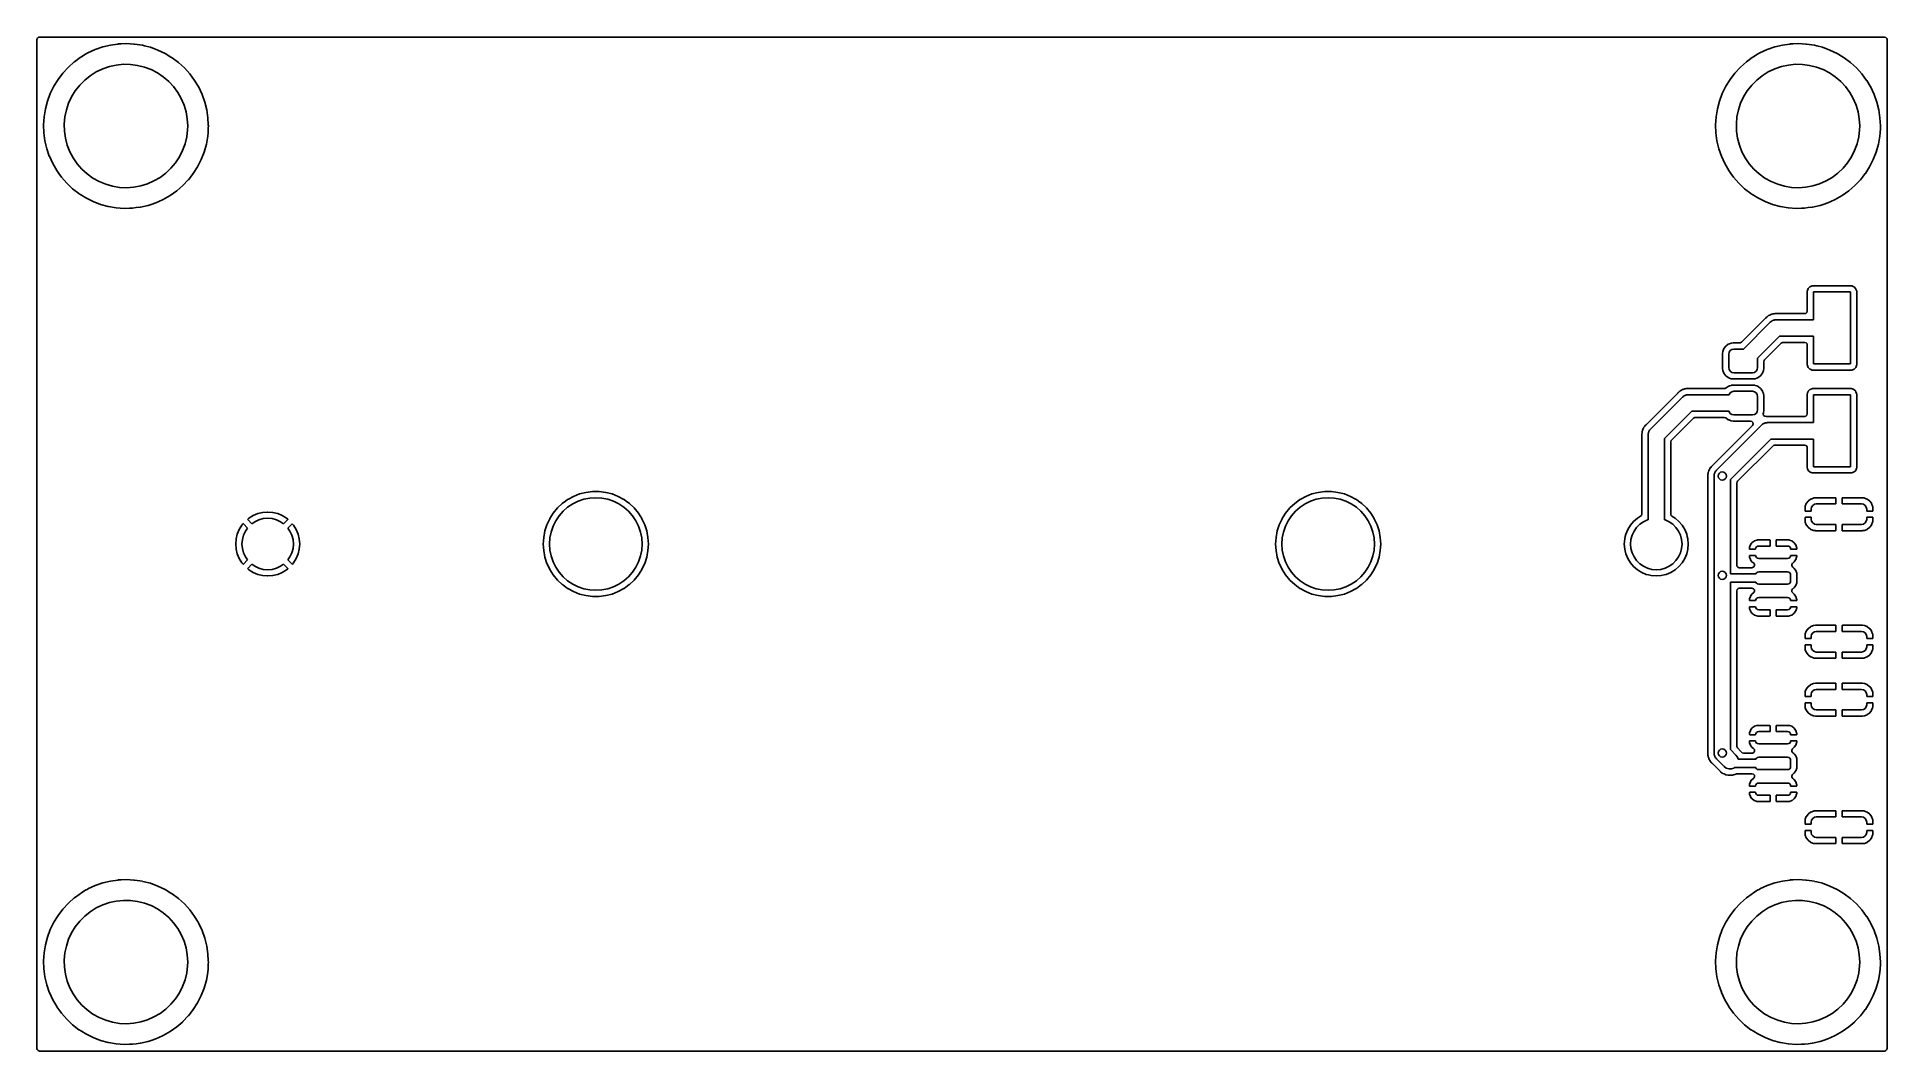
# Model space of a CAD drawing. Extents: x 0.03 to 3.57, y 0.03 to 1.97.
import ezdxf

# ---------------------------------------------------------------- set-up
doc = ezdxf.new("R2010")
doc.units = 0
doc.header["$MEASUREMENT"] = 0
doc.layers.add('BLACK', color=7, linetype='CONTINUOUS')

msp = doc.modelspace()

# ---------------------------------------------------------------- linework, layer by layer
at = {"layer": 'BLACK', "linetype": 'CONTINUOUS'}
for p, q in [((0.0297, 1.9653), (0.0305, 1.968)), ((0.0297, 0.0347), (0.0297, 1.9653)), ((0.0305, 1.968), (0.0326, 1.9699)), ((0.0326, 1.9699), (0.0347, 1.9703)), ((0.0347, 1.9703), (3.5653, 1.9703)), ((0.1555, 1.9513), (0.1409, 1.9462)), ((0.1705, 1.9549), (0.1555, 1.9513)), ((0.1842, 1.9568), (0.1705, 1.9549)), ((0.1856, 1.957), (0.1842, 1.9568)), ((0.1857, 1.957), (0.1856, 1.957)), ((0.1856, 1.957), (0.1856, 1.957)), ((0.1909, 1.9573), (0.1857, 1.957)), ((0.201, 1.9577), (0.1909, 1.9573)), ((0.2011, 1.9577), (0.201, 1.9577)), ((0.201, 1.9577), (0.201, 1.9577)), ((0.2152, 1.9569), (0.2011, 1.9577)), ((0.2164, 1.9568), (0.2152, 1.9569)), ((0.2165, 1.9568), (0.2164, 1.9568)), ((0.2164, 1.9568), (0.2164, 1.9568)), ((0.2317, 1.9545), (0.2165, 1.9568)), ((0.2318, 1.9544), (0.2317, 1.9545)), ((0.2357, 1.9534), (0.2318, 1.9544)), ((0.2318, 1.9544), (0.2318, 1.9544)), ((0.2466, 1.9506), (0.2357, 1.9534)), ((0.2467, 1.9506), (0.2466, 1.9506)), ((0.261, 1.9454), (0.2467, 1.9506)), ((0.2467, 1.9506), (0.2467, 1.9506)), ((3.3555, 1.9513), (3.3409, 1.9462)), ((3.3704, 1.9549), (3.3555, 1.9513)), ((3.3842, 1.9568), (3.3704, 1.9549)), ((3.3856, 1.957), (3.3842, 1.9568)), ((3.3857, 1.957), (3.3856, 1.957)), ((3.3856, 1.957), (3.3856, 1.957)), ((3.3909, 1.9573), (3.3857, 1.957)), ((3.401, 1.9577), (3.3909, 1.9573)), ((3.4011, 1.9577), (3.401, 1.9577)), ((3.401, 1.9577), (3.401, 1.9577)), ((3.4152, 1.9569), (3.4011, 1.9577)), ((3.4164, 1.9568), (3.4152, 1.9569)), ((3.4165, 1.9568), (3.4164, 1.9568)), ((3.4164, 1.9568), (3.4164, 1.9568)), ((3.4317, 1.9545), (3.4165, 1.9568)), ((3.4318, 1.9544), (3.4317, 1.9545)), ((3.4357, 1.9534), (3.4318, 1.9544)), ((3.4318, 1.9544), (3.4318, 1.9544)), ((3.4466, 1.9506), (3.4357, 1.9534)), ((3.4467, 1.9506), (3.4466, 1.9506)), ((3.461, 1.9454), (3.4467, 1.9506)), ((3.4467, 1.9506), (3.4467, 1.9506)), ((3.5653, 1.9703), (3.568, 1.9695)), ((3.568, 1.9695), (3.5699, 1.9674)), ((3.5699, 1.9674), (3.5703, 1.9653)), ((3.5703, 1.9653), (3.5703, 0.0347)), ((0.0897, 1.9127), (0.0792, 1.9014)), ((0.0898, 1.9127), (0.0897, 1.9127)), ((0.1011, 1.9228), (0.0898, 1.9127)), ((0.1012, 1.9229), (0.1011, 1.9228)), ((0.1011, 1.9228), (0.1011, 1.9228)), ((0.1013, 1.923), (0.1012, 1.9229)), ((0.1121, 1.9308), (0.1013, 1.923)), ((0.1013, 1.923), (0.1013, 1.923)), ((0.1137, 1.932), (0.1121, 1.9308)), ((0.1138, 1.932), (0.1137, 1.932)), ((0.1227, 1.9372), (0.1138, 1.932)), ((0.1138, 1.932), (0.1138, 1.932)), ((0.1269, 1.9398), (0.1227, 1.9372)), ((0.1271, 1.9398), (0.1269, 1.9398)), ((0.1408, 1.9462), (0.1271, 1.9398)), ((0.1271, 1.9398), (0.1271, 1.9398)), ((0.1409, 1.9462), (0.1408, 1.9462)), ((0.1554, 1.9094), (0.1682, 1.9138)), ((0.1682, 1.9138), (0.1815, 1.9167)), ((0.1815, 1.9167), (0.1951, 1.918)), ((0.1951, 1.918), (0.2087, 1.9178)), ((0.2087, 1.9178), (0.2221, 1.916)), ((0.2221, 1.916), (0.2353, 1.9127)), ((0.2353, 1.9127), (0.248, 1.9079)), ((0.2611, 1.9454), (0.261, 1.9454)), ((0.261, 1.9454), (0.261, 1.9454)), ((0.275, 1.9387), (0.2611, 1.9454)), ((0.2751, 1.9386), (0.275, 1.9387)), ((0.2861, 1.932), (0.2751, 1.9386)), ((0.2751, 1.9386), (0.2751, 1.9386)), ((0.2882, 1.9307), (0.2861, 1.932)), ((0.3005, 1.9215), (0.2882, 1.9307)), ((0.3119, 1.9111), (0.3005, 1.9215)), ((3.2897, 1.9127), (3.2792, 1.9014)), ((3.2898, 1.9127), (3.2897, 1.9127)), ((3.3011, 1.9228), (3.2898, 1.9127)), ((3.3012, 1.9229), (3.3011, 1.9228)), ((3.3011, 1.9228), (3.3011, 1.9228)), ((3.3013, 1.923), (3.3012, 1.9229)), ((3.3121, 1.9308), (3.3013, 1.923)), ((3.3013, 1.923), (3.3013, 1.923)), ((3.3136, 1.932), (3.3121, 1.9308)), ((3.3138, 1.932), (3.3136, 1.932)), ((3.3227, 1.9372), (3.3138, 1.932)), ((3.3138, 1.932), (3.3138, 1.932)), ((3.3269, 1.9398), (3.3227, 1.9372)), ((3.327, 1.9398), (3.3269, 1.9398)), ((3.3408, 1.9462), (3.327, 1.9398)), ((3.327, 1.9398), (3.327, 1.9398)), ((3.3409, 1.9462), (3.3408, 1.9462)), ((3.3554, 1.9094), (3.3682, 1.9138)), ((3.3682, 1.9138), (3.3815, 1.9167)), ((3.3815, 1.9167), (3.395, 1.918)), ((3.395, 1.918), (3.4087, 1.9178)), ((3.4087, 1.9178), (3.4221, 1.916)), ((3.4221, 1.916), (3.4353, 1.9127)), ((3.4353, 1.9127), (3.448, 1.9079)), ((3.4611, 1.9454), (3.461, 1.9454)), ((3.461, 1.9454), (3.461, 1.9454)), ((3.475, 1.9387), (3.4611, 1.9454)), ((3.4751, 1.9386), (3.475, 1.9387)), ((3.4861, 1.932), (3.4751, 1.9386)), ((3.4751, 1.9386), (3.4751, 1.9386)), ((3.4882, 1.9307), (3.4861, 1.932)), ((3.5005, 1.9215), (3.4882, 1.9307)), ((3.5119, 1.9111), (3.5005, 1.9215)), ((0.0699, 1.8891), (0.0618, 1.876)), ((0.0792, 1.9014), (0.0699, 1.8891)), ((0.103, 1.8674), (0.1114, 1.8781)), ((0.1114, 1.8781), (0.121, 1.8878)), ((0.121, 1.8878), (0.1316, 1.8963)), ((0.1316, 1.8963), (0.1431, 1.9035)), ((0.1431, 1.9035), (0.1554, 1.9094)), ((0.248, 1.9079), (0.2601, 1.9017)), ((0.2601, 1.9017), (0.2714, 1.8941)), ((0.2714, 1.8941), (0.2817, 1.8853)), ((0.2817, 1.8853), (0.291, 1.8753)), ((0.3222, 1.8997), (0.3119, 1.9111)), ((0.3313, 1.8873), (0.3222, 1.8997)), ((0.3314, 1.8872), (0.3313, 1.8873)), ((0.3381, 1.876), (0.3314, 1.8872)), ((3.2699, 1.8891), (3.2618, 1.876)), ((3.2792, 1.9014), (3.2699, 1.8891)), ((3.303, 1.8674), (3.3114, 1.8781)), ((3.3114, 1.8781), (3.321, 1.8878)), ((3.321, 1.8878), (3.3316, 1.8963)), ((3.3316, 1.8963), (3.3431, 1.9035)), ((3.3431, 1.9035), (3.3554, 1.9094)), ((3.448, 1.9079), (3.4601, 1.9017)), ((3.4601, 1.9017), (3.4714, 1.8941)), ((3.4714, 1.8941), (3.4817, 1.8853)), ((3.4817, 1.8853), (3.491, 1.8753)), ((3.5222, 1.8997), (3.5119, 1.9111)), ((3.5313, 1.8873), (3.5222, 1.8997)), ((3.5314, 1.8872), (3.5313, 1.8873)), ((3.5381, 1.876), (3.5314, 1.8872)), ((0.0497, 1.8477), (0.0458, 1.8328)), ((0.0551, 1.8621), (0.0497, 1.8477)), ((0.0618, 1.876), (0.0551, 1.8621)), ((0.0859, 1.8306), (0.0902, 1.8435)), ((0.0902, 1.8435), (0.0959, 1.8558)), ((0.0959, 1.8558), (0.103, 1.8674)), ((0.291, 1.8753), (0.2991, 1.8643)), ((0.2991, 1.8643), (0.3058, 1.8525)), ((0.3058, 1.8525), (0.3111, 1.84)), ((0.3392, 1.874), (0.3381, 1.876)), ((0.3458, 1.8601), (0.3392, 1.874)), ((0.351, 1.8456), (0.3458, 1.8601)), ((0.3547, 1.8306), (0.351, 1.8456)), ((3.2497, 1.8477), (3.2458, 1.8328)), ((3.2551, 1.8621), (3.2497, 1.8477)), ((3.2618, 1.876), (3.2551, 1.8621)), ((3.2859, 1.8306), (3.2902, 1.8435)), ((3.2902, 1.8435), (3.2959, 1.8558)), ((3.2959, 1.8558), (3.303, 1.8674)), ((3.491, 1.8753), (3.4991, 1.8643)), ((3.4991, 1.8643), (3.5058, 1.8525)), ((3.5058, 1.8525), (3.5111, 1.84)), ((3.5392, 1.874), (3.5381, 1.876)), ((3.5458, 1.8601), (3.5392, 1.874)), ((3.551, 1.8456), (3.5458, 1.8601)), ((3.5547, 1.8306), (3.551, 1.8456)), ((0.0433, 1.8176), (0.0423, 1.8022)), ((0.0458, 1.8328), (0.0433, 1.8176)), ((0.0819, 1.8037), (0.0832, 1.8173)), ((0.0832, 1.8173), (0.0859, 1.8306)), ((0.3111, 1.84), (0.315, 1.827)), ((0.315, 1.827), (0.3173, 1.8136)), ((0.3173, 1.8136), (0.3181, 1.8)), ((0.3569, 1.8154), (0.3547, 1.8306)), ((0.3576, 1.8022), (0.3569, 1.8154)), ((3.2433, 1.8176), (3.2423, 1.8022)), ((3.2458, 1.8328), (3.2433, 1.8176)), ((3.282, 1.8037), (3.2832, 1.8173)), ((3.2832, 1.8173), (3.2859, 1.8306)), ((3.5111, 1.84), (3.515, 1.827)), ((3.515, 1.827), (3.5173, 1.8136)), ((3.5173, 1.8136), (3.5181, 1.8)), ((3.5569, 1.8154), (3.5547, 1.8306)), ((3.5577, 1.8), (3.5569, 1.8154)), ((0.0423, 1.8022), (0.0429, 1.7868)), ((0.0429, 1.7868), (0.0449, 1.7715)), ((0.0449, 1.7715), (0.0484, 1.7565)), ((0.0823, 1.7901), (0.0819, 1.8037)), ((0.0842, 1.7767), (0.0823, 1.7901)), ((0.0877, 1.7635), (0.0842, 1.7767)), ((0.3162, 1.7791), (0.3131, 1.7659)), ((0.3179, 1.7926), (0.3162, 1.7791)), ((0.3181, 1.8), (0.3179, 1.7926)), ((0.3538, 1.7651), (0.3564, 1.7802)), ((0.3564, 1.7802), (0.357, 1.7868)), ((0.357, 1.7868), (0.3576, 1.7955)), ((0.3577, 1.8), (0.3576, 1.8022)), ((0.3576, 1.7956), (0.3577, 1.8)), ((0.3576, 1.7955), (0.3576, 1.7956)), ((0.3576, 1.7955), (0.3576, 1.7955)), ((3.2423, 1.8022), (3.2429, 1.7868)), ((3.2429, 1.7868), (3.2449, 1.7715)), ((3.2449, 1.7715), (3.2484, 1.7565)), ((3.2823, 1.7901), (3.282, 1.8037)), ((3.2842, 1.7767), (3.2823, 1.7901)), ((3.2877, 1.7635), (3.2842, 1.7767)), ((3.5162, 1.7791), (3.5131, 1.7659)), ((3.5179, 1.7926), (3.5162, 1.7791)), ((3.5181, 1.8), (3.5179, 1.7926)), ((3.5538, 1.7651), (3.5564, 1.7802)), ((3.5564, 1.7802), (3.557, 1.7868)), ((3.557, 1.7868), (3.5576, 1.7955)), ((3.5576, 1.7956), (3.5577, 1.8)), ((3.5576, 1.7955), (3.5576, 1.7956)), ((3.5576, 1.7955), (3.5576, 1.7955)), ((0.0484, 1.7565), (0.0485, 1.7564)), ((0.0485, 1.7564), (0.0485, 1.7564)), ((0.0485, 1.7564), (0.0533, 1.7421)), ((0.0533, 1.7421), (0.0533, 1.7421)), ((0.0533, 1.7421), (0.0534, 1.742)), ((0.0534, 1.742), (0.0597, 1.7279)), ((0.0926, 1.7508), (0.0877, 1.7635)), ((0.099, 1.7388), (0.0926, 1.7508)), ((0.1067, 1.7276), (0.099, 1.7388)), ((0.3023, 1.7409), (0.2948, 1.7296)), ((0.3084, 1.7531), (0.3023, 1.7409)), ((0.3131, 1.7659), (0.3084, 1.7531)), ((0.3371, 1.7221), (0.3441, 1.7359)), ((0.3441, 1.7359), (0.3496, 1.7502)), ((0.3496, 1.7502), (0.3538, 1.7651)), ((3.2484, 1.7565), (3.2485, 1.7564)), ((3.2485, 1.7564), (3.2485, 1.7564)), ((3.2485, 1.7564), (3.2533, 1.7421)), ((3.2533, 1.7421), (3.2533, 1.7421)), ((3.2533, 1.7421), (3.2534, 1.742)), ((3.2534, 1.742), (3.2597, 1.7279)), ((3.2926, 1.7508), (3.2877, 1.7635)), ((3.299, 1.7388), (3.2926, 1.7508)), ((3.3067, 1.7276), (3.299, 1.7388)), ((3.5023, 1.7409), (3.4948, 1.7296)), ((3.5084, 1.7531), (3.5023, 1.7409)), ((3.5131, 1.7659), (3.5084, 1.7531)), ((3.5371, 1.7221), (3.5441, 1.7359)), ((3.5441, 1.7359), (3.5496, 1.7502)), ((3.5496, 1.7502), (3.5538, 1.7651)), ((0.0597, 1.7279), (0.0675, 1.7146)), ((0.0675, 1.7146), (0.0675, 1.7145)), ((0.0675, 1.7145), (0.0675, 1.7145)), ((0.0675, 1.7145), (0.0714, 1.7091)), ((0.0714, 1.7091), (0.0764, 1.7021)), ((0.0764, 1.7021), (0.0866, 1.6905)), ((0.1156, 1.7174), (0.1067, 1.7276)), ((0.1257, 1.7082), (0.1156, 1.7174)), ((0.1367, 1.7003), (0.1257, 1.7082)), ((0.1486, 1.6937), (0.1367, 1.7003)), ((0.2654, 1.7016), (0.2536, 1.6948)), ((0.2762, 1.7098), (0.2654, 1.7016)), ((0.2861, 1.7191), (0.2762, 1.7098)), ((0.2948, 1.7296), (0.2861, 1.7191)), ((0.3194, 1.697), (0.3233, 1.702)), ((0.3233, 1.702), (0.3288, 1.709)), ((0.3288, 1.709), (0.3289, 1.7091)), ((0.3288, 1.709), (0.3288, 1.709)), ((0.3289, 1.7092), (0.337, 1.722)), ((0.3289, 1.7091), (0.3289, 1.7092)), ((0.3289, 1.7092), (0.3289, 1.7092)), ((0.337, 1.722), (0.3371, 1.7221)), ((0.337, 1.722), (0.337, 1.722)), ((3.2597, 1.7279), (3.2675, 1.7146)), ((3.2675, 1.7146), (3.2675, 1.7145)), ((3.2675, 1.7145), (3.2675, 1.7145)), ((3.2675, 1.7145), (3.2714, 1.7091)), ((3.2714, 1.7091), (3.2764, 1.7021)), ((3.2764, 1.7021), (3.2866, 1.6905)), ((3.3156, 1.7174), (3.3067, 1.7276)), ((3.3257, 1.7082), (3.3156, 1.7174)), ((3.3367, 1.7003), (3.3257, 1.7082)), ((3.3486, 1.6937), (3.3367, 1.7003)), ((3.4654, 1.7016), (3.4536, 1.6948)), ((3.4762, 1.7098), (3.4654, 1.7016)), ((3.4861, 1.7191), (3.4762, 1.7098)), ((3.4948, 1.7296), (3.4861, 1.7191)), ((3.5194, 1.697), (3.5233, 1.702)), ((3.5233, 1.702), (3.5288, 1.709)), ((3.5288, 1.709), (3.5289, 1.7091)), ((3.5288, 1.709), (3.5288, 1.709)), ((3.5289, 1.7092), (3.537, 1.722)), ((3.5289, 1.7091), (3.5289, 1.7092)), ((3.5289, 1.7092), (3.5289, 1.7092)), ((3.537, 1.722), (3.5371, 1.7221)), ((3.537, 1.722), (3.537, 1.722)), ((0.0866, 1.6905), (0.0978, 1.6799)), ((0.0978, 1.6799), (0.11, 1.6705)), ((0.11, 1.6705), (0.1101, 1.6704)), ((0.1101, 1.6704), (0.1101, 1.6704)), ((0.1101, 1.6704), (0.1148, 1.6675)), ((0.1148, 1.6675), (0.1231, 1.6623)), ((0.1612, 1.6885), (0.1486, 1.6937)), ((0.1742, 1.6847), (0.1612, 1.6885)), ((0.1877, 1.6825), (0.1742, 1.6847)), ((0.2012, 1.6819), (0.1877, 1.6825)), ((0.2148, 1.6828), (0.2012, 1.6819)), ((0.2282, 1.6853), (0.2148, 1.6828)), ((0.2412, 1.6893), (0.2282, 1.6853)), ((0.2536, 1.6948), (0.2412, 1.6893)), ((0.2712, 1.6593), (0.2844, 1.6668)), ((0.2844, 1.6668), (0.2845, 1.6669)), ((0.2844, 1.6668), (0.2844, 1.6668)), ((0.2845, 1.6669), (0.2971, 1.6757)), ((0.2971, 1.6757), (0.3087, 1.6858)), ((0.3087, 1.6858), (0.3088, 1.6859)), ((0.3088, 1.6859), (0.3193, 1.6969)), ((0.3088, 1.6859), (0.3088, 1.6859)), ((0.3193, 1.6969), (0.3194, 1.697)), ((3.2866, 1.6905), (3.2978, 1.6799)), ((3.2978, 1.6799), (3.31, 1.6705)), ((3.31, 1.6705), (3.3101, 1.6704)), ((3.3101, 1.6704), (3.3101, 1.6704)), ((3.3101, 1.6704), (3.3148, 1.6675)), ((3.3148, 1.6675), (3.3231, 1.6623)), ((3.3612, 1.6885), (3.3486, 1.6937)), ((3.3742, 1.6847), (3.3612, 1.6885)), ((3.3876, 1.6825), (3.3742, 1.6847)), ((3.4012, 1.6819), (3.3876, 1.6825)), ((3.4148, 1.6828), (3.4012, 1.6819)), ((3.4282, 1.6853), (3.4148, 1.6828)), ((3.4412, 1.6893), (3.4282, 1.6853)), ((3.4536, 1.6948), (3.4412, 1.6893)), ((3.4712, 1.6593), (3.4844, 1.6668)), ((3.4844, 1.6668), (3.4845, 1.6669)), ((3.4844, 1.6668), (3.4844, 1.6668)), ((3.4845, 1.6669), (3.4971, 1.6757)), ((3.4971, 1.6757), (3.5088, 1.6858)), ((3.5088, 1.6859), (3.5193, 1.6969)), ((3.5088, 1.6858), (3.5088, 1.6859)), ((3.5088, 1.6859), (3.5088, 1.6859)), ((3.5193, 1.6969), (3.5194, 1.697)), ((0.1231, 1.6623), (0.1369, 1.6555)), ((0.1369, 1.6555), (0.1513, 1.65)), ((0.1513, 1.65), (0.1661, 1.646)), ((0.1661, 1.646), (0.1663, 1.646)), ((0.1663, 1.646), (0.1663, 1.646)), ((0.1663, 1.646), (0.1812, 1.6434)), ((0.1812, 1.6434), (0.1812, 1.6434)), ((0.1812, 1.6434), (0.1813, 1.6434)), ((0.1813, 1.6434), (0.1815, 1.6434)), ((0.1815, 1.6434), (0.1815, 1.6434)), ((0.1815, 1.6434), (0.1966, 1.6423)), ((0.1966, 1.6423), (0.1966, 1.6423)), ((0.1966, 1.6423), (0.1967, 1.6423)), ((0.1967, 1.6423), (0.2067, 1.6426)), ((0.2067, 1.6426), (0.212, 1.6428)), ((0.212, 1.6428), (0.212, 1.6428)), ((0.212, 1.6428), (0.2121, 1.6428)), ((0.2121, 1.6428), (0.2122, 1.6428)), ((0.2122, 1.6428), (0.2195, 1.6437)), ((0.2122, 1.6428), (0.2122, 1.6428)), ((0.2195, 1.6437), (0.2274, 1.6447)), ((0.2274, 1.6447), (0.2275, 1.6447)), ((0.2275, 1.6447), (0.2423, 1.6481)), ((0.2275, 1.6447), (0.2275, 1.6447)), ((0.2423, 1.6481), (0.2423, 1.6481)), ((0.2423, 1.6481), (0.2424, 1.6481)), ((0.2424, 1.6481), (0.2481, 1.65)), ((0.2481, 1.65), (0.2569, 1.6529)), ((0.2569, 1.6529), (0.257, 1.653)), ((0.2569, 1.6529), (0.2569, 1.6529)), ((0.257, 1.653), (0.2626, 1.6555)), ((0.2626, 1.6555), (0.271, 1.6592)), ((0.271, 1.6592), (0.271, 1.6592)), ((0.271, 1.6592), (0.2711, 1.6592)), ((0.2711, 1.6592), (0.2712, 1.6593)), ((3.3231, 1.6623), (3.3369, 1.6555)), ((3.3369, 1.6555), (3.3513, 1.65)), ((3.3513, 1.65), (3.3661, 1.646)), ((3.3661, 1.646), (3.3663, 1.646)), ((3.3663, 1.646), (3.3663, 1.646)), ((3.3663, 1.646), (3.3812, 1.6434)), ((3.3812, 1.6434), (3.3812, 1.6434)), ((3.3812, 1.6434), (3.3813, 1.6434)), ((3.3813, 1.6434), (3.3815, 1.6434)), ((3.3815, 1.6434), (3.3815, 1.6434)), ((3.3815, 1.6434), (3.3966, 1.6423)), ((3.3966, 1.6423), (3.3966, 1.6423)), ((3.3966, 1.6423), (3.3967, 1.6423)), ((3.3967, 1.6423), (3.4067, 1.6426)), ((3.4067, 1.6426), (3.412, 1.6428)), ((3.412, 1.6428), (3.412, 1.6428)), ((3.412, 1.6428), (3.4121, 1.6428)), ((3.4121, 1.6428), (3.4122, 1.6428)), ((3.4122, 1.6428), (3.4195, 1.6437)), ((3.4122, 1.6428), (3.4122, 1.6428)), ((3.4195, 1.6437), (3.4274, 1.6447)), ((3.4274, 1.6447), (3.4275, 1.6447)), ((3.4275, 1.6447), (3.4423, 1.6481)), ((3.4275, 1.6447), (3.4275, 1.6447)), ((3.4423, 1.6481), (3.4423, 1.6481)), ((3.4423, 1.6481), (3.4424, 1.6481)), ((3.4424, 1.6481), (3.4481, 1.65)), ((3.4481, 1.65), (3.4569, 1.6529)), ((3.4569, 1.6529), (3.457, 1.653)), ((3.4569, 1.6529), (3.4569, 1.6529)), ((3.457, 1.653), (3.4626, 1.6555)), ((3.4626, 1.6555), (3.471, 1.6592)), ((3.471, 1.6592), (3.471, 1.6592)), ((3.471, 1.6592), (3.4711, 1.6592)), ((3.4711, 1.6592), (3.4712, 1.6593)), ((3.4196, 1.4891), (3.4179, 1.4851)), ((3.4228, 1.4922), (3.4196, 1.4891)), ((3.4268, 1.494), (3.4228, 1.4922)), ((3.4274, 1.4941), (3.4268, 1.494)), ((3.4277, 1.4941), (3.4274, 1.4941)), ((3.4278, 1.4942), (3.4277, 1.4941)), ((3.4277, 1.4941), (3.4277, 1.4941)), ((3.5022, 1.4942), (3.4278, 1.4942)), ((3.5032, 1.494), (3.5022, 1.4942)), ((3.5045, 1.4935), (3.5032, 1.494)), ((3.5068, 1.4924), (3.5045, 1.4935)), ((3.5072, 1.4923), (3.5068, 1.4924)), ((3.5068, 1.4924), (3.5068, 1.4924)), ((3.5103, 1.4891), (3.5072, 1.4923)), ((3.5121, 1.4851), (3.5103, 1.4891)), ((3.4179, 1.4851), (3.4177, 1.4841)), ((3.4177, 1.4841), (3.4177, 1.446)), ((3.4296, 1.4292), (3.4296, 1.4823)), ((3.4296, 1.4823), (3.5004, 1.4823)), ((3.5004, 1.4823), (3.5004, 1.3445)), ((3.5123, 1.4841), (3.5121, 1.4851)), ((3.5123, 1.3428), (3.5123, 1.4841)), ((3.3379, 1.4323), (3.2919, 1.3863)), ((3.2954, 1.373), (3.3469, 1.4246)), ((3.3381, 1.4325), (3.3379, 1.4323)), ((3.3395, 1.434), (3.3381, 1.4325)), ((3.3397, 1.4343), (3.3395, 1.434)), ((3.3395, 1.434), (3.3395, 1.434)), ((3.3418, 1.4357), (3.3397, 1.4343)), ((3.342, 1.4358), (3.3418, 1.4357)), ((3.3437, 1.4372), (3.342, 1.4358)), ((3.3439, 1.4373), (3.3437, 1.4372)), ((3.3437, 1.4372), (3.3437, 1.4372)), ((3.3442, 1.4375), (3.3439, 1.4373)), ((3.3443, 1.4375), (3.3442, 1.4375)), ((3.3448, 1.4378), (3.3443, 1.4375)), ((3.3449, 1.4379), (3.3448, 1.4378)), ((3.3452, 1.4381), (3.3449, 1.4379)), ((3.3471, 1.4388), (3.3452, 1.4381)), ((3.3469, 1.4246), (3.3479, 1.4253)), ((3.3475, 1.4389), (3.3471, 1.4388)), ((3.3478, 1.439), (3.3475, 1.4389)), ((3.3498, 1.4399), (3.3478, 1.439)), ((3.3479, 1.4253), (3.3488, 1.4262)), ((3.3488, 1.4262), (3.3499, 1.4267)), ((3.35, 1.44), (3.3498, 1.4399)), ((3.3498, 1.4399), (3.3498, 1.4399)), ((3.3499, 1.4267), (3.3509, 1.4275)), ((3.3503, 1.4401), (3.35, 1.44)), ((3.3505, 1.4401), (3.3503, 1.4401)), ((3.351, 1.4403), (3.3505, 1.4401)), ((3.3509, 1.4275), (3.3521, 1.4278)), ((3.3512, 1.4403), (3.351, 1.4403)), ((3.3514, 1.4404), (3.3512, 1.4403)), ((3.3523, 1.4405), (3.3514, 1.4404)), ((3.3521, 1.4278), (3.3532, 1.4284)), ((3.3539, 1.4407), (3.3523, 1.4405)), ((3.3532, 1.4284), (3.3544, 1.4286)), ((3.3542, 1.4407), (3.3539, 1.4407)), ((3.3563, 1.4411), (3.3542, 1.4407)), ((3.3544, 1.4286), (3.3556, 1.429)), ((3.3556, 1.429), (3.3569, 1.429)), ((3.3566, 1.4412), (3.3563, 1.4411)), ((3.3563, 1.4411), (3.3563, 1.4411)), ((3.3569, 1.4411), (3.3566, 1.4412)), ((3.3589, 1.441), (3.3569, 1.4411)), ((3.3569, 1.4411), (3.3569, 1.4411)), ((3.3569, 1.429), (3.3581, 1.4292)), ((3.3581, 1.4292), (3.4296, 1.4292)), ((3.3592, 1.441), (3.3589, 1.441)), ((3.4128, 1.441), (3.3592, 1.441)), ((3.4148, 1.4414), (3.4128, 1.441)), ((3.4169, 1.4433), (3.4148, 1.4414)), ((3.4177, 1.446), (3.4169, 1.4433)), ((3.2665, 1.3822), (3.2618, 1.3786)), ((3.2691, 1.3832), (3.2665, 1.3822)), ((3.2718, 1.3843), (3.2691, 1.3832)), ((3.2721, 1.3844), (3.2718, 1.3843)), ((3.2718, 1.3843), (3.2718, 1.3843)), ((3.2756, 1.3848), (3.2721, 1.3844)), ((3.2884, 1.3848), (3.2756, 1.3848)), ((3.2895, 1.3849), (3.2884, 1.3848)), ((3.2919, 1.3863), (3.2895, 1.3849)), ((3.3646, 1.3977), (3.3226, 1.3556)), ((3.3358, 1.3522), (3.368, 1.3844)), ((3.4296, 1.3977), (3.3646, 1.3977)), ((3.368, 1.3844), (3.3705, 1.3857)), ((3.3705, 1.3857), (3.3716, 1.3859)), ((3.3716, 1.3859), (3.4128, 1.3859)), ((3.4128, 1.3859), (3.4155, 1.3851)), ((3.4155, 1.3851), (3.4173, 1.3829)), ((3.4173, 1.3829), (3.4177, 1.3809)), ((3.4177, 1.3809), (3.4177, 1.3428)), ((3.4296, 1.3445), (3.4296, 1.3977)), ((3.256, 1.3684), (3.2556, 1.3648)), ((3.2556, 1.3648), (3.2556, 1.3359)), ((3.2582, 1.3739), (3.256, 1.3684)), ((3.2618, 1.3786), (3.2582, 1.3739)), ((3.2674, 1.3632), (3.2682, 1.3669)), ((3.2674, 1.3376), (3.2674, 1.3632)), ((3.2682, 1.3669), (3.2703, 1.3701)), ((3.2703, 1.3701), (3.2735, 1.3722)), ((3.2735, 1.3722), (3.2773, 1.373)), ((3.2773, 1.373), (3.2954, 1.373)), ((3.3226, 1.3556), (3.3226, 1.3376)), ((3.3344, 1.3487), (3.3352, 1.3514)), ((3.3344, 1.3359), (3.3344, 1.3487)), ((3.3352, 1.3514), (3.3358, 1.3522)), ((3.2556, 1.3359), (3.256, 1.3323)), ((3.256, 1.3323), (3.2582, 1.3268)), ((3.2582, 1.3268), (3.2618, 1.3221)), ((3.2618, 1.3221), (3.2665, 1.3185)), ((3.2665, 1.3185), (3.2691, 1.3175)), ((3.2682, 1.3338), (3.2674, 1.3376)), ((3.2703, 1.3306), (3.2682, 1.3338)), ((3.2691, 1.3175), (3.2718, 1.3164)), ((3.2735, 1.3285), (3.2703, 1.3306)), ((3.2718, 1.3164), (3.2718, 1.3164)), ((3.2718, 1.3164), (3.2721, 1.3163)), ((3.2721, 1.3163), (3.2756, 1.3159)), ((3.2773, 1.3277), (3.2735, 1.3285)), ((3.2756, 1.3159), (3.3144, 1.3159)), ((3.3127, 1.3277), (3.2773, 1.3277)), ((3.3165, 1.3285), (3.3127, 1.3277)), ((3.3144, 1.3159), (3.3179, 1.3163)), ((3.3197, 1.3306), (3.3165, 1.3285)), ((3.3179, 1.3163), (3.3182, 1.3164)), ((3.3182, 1.3164), (3.3209, 1.3175)), ((3.3182, 1.3164), (3.3182, 1.3164)), ((3.3218, 1.3338), (3.3197, 1.3306)), ((3.3209, 1.3175), (3.3235, 1.3185)), ((3.3226, 1.3376), (3.3218, 1.3338)), ((3.3235, 1.3185), (3.3282, 1.3221)), ((3.3282, 1.3221), (3.3318, 1.3268)), ((3.3318, 1.3268), (3.334, 1.3323)), ((3.334, 1.3323), (3.3344, 1.3359)), ((3.4177, 1.3428), (3.4179, 1.3417)), ((3.4179, 1.3417), (3.4196, 1.3377)), ((3.4196, 1.3377), (3.4228, 1.3346)), ((3.4228, 1.3346), (3.4232, 1.3344)), ((3.4232, 1.3344), (3.4232, 1.3344)), ((3.4232, 1.3344), (3.4255, 1.3334)), ((3.4255, 1.3334), (3.4268, 1.3328)), ((3.4268, 1.3328), (3.4278, 1.3327)), ((3.4278, 1.3327), (3.5022, 1.3327)), ((3.5004, 1.3445), (3.4296, 1.3445)), ((3.5022, 1.3327), (3.5023, 1.3327)), ((3.5023, 1.3327), (3.5026, 1.3328)), ((3.5023, 1.3327), (3.5023, 1.3327)), ((3.5026, 1.3328), (3.5032, 1.3328)), ((3.5032, 1.3328), (3.5072, 1.3346)), ((3.5072, 1.3346), (3.5104, 1.3377)), ((3.5104, 1.3377), (3.5122, 1.3418)), ((3.5122, 1.3418), (3.5123, 1.3428)), ((3.1698, 1.2888), (3.11, 1.229)), ((3.1176, 1.2199), (3.1789, 1.2811)), ((3.17, 1.289), (3.1698, 1.2888)), ((3.1714, 1.2906), (3.17, 1.289)), ((3.1716, 1.2908), (3.1714, 1.2906)), ((3.1737, 1.2922), (3.1716, 1.2908)), ((3.1739, 1.2924), (3.1737, 1.2922)), ((3.1756, 1.2937), (3.1739, 1.2924)), ((3.1759, 1.2939), (3.1756, 1.2937)), ((3.1756, 1.2937), (3.1756, 1.2937)), ((3.1761, 1.294), (3.1759, 1.2939)), ((3.1763, 1.2941), (3.1761, 1.294)), ((3.1768, 1.2944), (3.1763, 1.2941)), ((3.1769, 1.2945), (3.1768, 1.2944)), ((3.1771, 1.2946), (3.1769, 1.2945)), ((3.1792, 1.2954), (3.1771, 1.2946)), ((3.1789, 1.2811), (3.1799, 1.2819)), ((3.1795, 1.2955), (3.1792, 1.2954)), ((3.1797, 1.2956), (3.1795, 1.2955)), ((3.1817, 1.2965), (3.1797, 1.2956)), ((3.1799, 1.2819), (3.1807, 1.2827)), ((3.1807, 1.2827), (3.1818, 1.2833)), ((3.182, 1.2966), (3.1817, 1.2965)), ((3.1817, 1.2965), (3.1817, 1.2965)), ((3.1818, 1.2833), (3.1829, 1.284)), ((3.1823, 1.2967), (3.182, 1.2966)), ((3.1824, 1.2967), (3.1823, 1.2967)), ((3.183, 1.2968), (3.1824, 1.2967)), ((3.1829, 1.284), (3.184, 1.2844)), ((3.1831, 1.2969), (3.183, 1.2968)), ((3.1834, 1.297), (3.1831, 1.2969)), ((3.1843, 1.2971), (3.1834, 1.297)), ((3.184, 1.2844), (3.1851, 1.285)), ((3.1858, 1.2973), (3.1843, 1.2971)), ((3.1851, 1.285), (3.1864, 1.2852)), ((3.1861, 1.2973), (3.1858, 1.2973)), ((3.1883, 1.2977), (3.1861, 1.2973)), ((3.1864, 1.2852), (3.1875, 1.2855)), ((3.1875, 1.2855), (3.1888, 1.2855)), ((3.1886, 1.2977), (3.1883, 1.2977)), ((3.1883, 1.2977), (3.1883, 1.2977)), ((3.1908, 1.2976), (3.1886, 1.2977)), ((3.1888, 1.2855), (3.19, 1.2857)), ((3.19, 1.2857), (3.2681, 1.2857)), ((3.1911, 1.2976), (3.1908, 1.2976)), ((3.2597, 1.2976), (3.1911, 1.2976)), ((3.2601, 1.2976), (3.2597, 1.2976)), ((3.2627, 1.2986), (3.2601, 1.2976)), ((3.2663, 1.3013), (3.2627, 1.2986)), ((3.2665, 1.3015), (3.2663, 1.3013)), ((3.2663, 1.3013), (3.2663, 1.3013)), ((3.2691, 1.3025), (3.2665, 1.3015)), ((3.2681, 1.2857), (3.2682, 1.2862)), ((3.2682, 1.2862), (3.2703, 1.2894)), ((3.2718, 1.3036), (3.2691, 1.3025)), ((3.2703, 1.2894), (3.2735, 1.2915)), ((3.2721, 1.3037), (3.2718, 1.3036)), ((3.2718, 1.3036), (3.2718, 1.3036)), ((3.2756, 1.3041), (3.2721, 1.3037)), ((3.2735, 1.2915), (3.2773, 1.2923)), ((3.3144, 1.3041), (3.2756, 1.3041)), ((3.2773, 1.2923), (3.3127, 1.2923)), ((3.3127, 1.2923), (3.3165, 1.2915)), ((3.3179, 1.3037), (3.3144, 1.3041)), ((3.3165, 1.2915), (3.3197, 1.2894)), ((3.3182, 1.3036), (3.3179, 1.3037)), ((3.3209, 1.3025), (3.3182, 1.3036)), ((3.3182, 1.3036), (3.3182, 1.3036)), ((3.3197, 1.2894), (3.3218, 1.2862)), ((3.3235, 1.3015), (3.3209, 1.3025)), ((3.3218, 1.2862), (3.3226, 1.2824)), ((3.3226, 1.2824), (3.3226, 1.2569)), ((3.3282, 1.2979), (3.3235, 1.3015)), ((3.3318, 1.2932), (3.3282, 1.2979)), ((3.3323, 1.2919), (3.3318, 1.2932)), ((3.3337, 1.2882), (3.3323, 1.2919)), ((3.334, 1.2877), (3.3337, 1.2882)), ((3.3344, 1.2841), (3.334, 1.2877)), ((3.3344, 1.2552), (3.3344, 1.2841)), ((3.4179, 1.2882), (3.4177, 1.2872)), ((3.4177, 1.2872), (3.4177, 1.2491)), ((3.4184, 1.2895), (3.4179, 1.2882)), ((3.4194, 1.2918), (3.4184, 1.2895)), ((3.4196, 1.2923), (3.4194, 1.2918)), ((3.4194, 1.2918), (3.4194, 1.2918)), ((3.4228, 1.2954), (3.4196, 1.2923)), ((3.4232, 1.2956), (3.4228, 1.2954)), ((3.4264, 1.297), (3.4232, 1.2956)), ((3.4268, 1.2972), (3.4264, 1.297)), ((3.4264, 1.297), (3.4264, 1.297)), ((3.4274, 1.2973), (3.4268, 1.2972)), ((3.4277, 1.2973), (3.4274, 1.2973)), ((3.4278, 1.2973), (3.4277, 1.2973)), ((3.4277, 1.2973), (3.4277, 1.2973)), ((3.5022, 1.2973), (3.4278, 1.2973)), ((3.4296, 1.2323), (3.4296, 1.2855)), ((3.4296, 1.2855), (3.5004, 1.2855)), ((3.5004, 1.2855), (3.5004, 1.1477)), ((3.5032, 1.2972), (3.5022, 1.2973)), ((3.504, 1.2968), (3.5032, 1.2972)), ((3.5068, 1.2956), (3.504, 1.2968)), ((3.5072, 1.2954), (3.5068, 1.2956)), ((3.5068, 1.2956), (3.5068, 1.2956)), ((3.5076, 1.2951), (3.5072, 1.2954)), ((3.5098, 1.2929), (3.5076, 1.2951)), ((3.5103, 1.2923), (3.5098, 1.2929)), ((3.5105, 1.2919), (3.5103, 1.2923)), ((3.5109, 1.291), (3.5105, 1.2919)), ((3.5121, 1.2883), (3.5109, 1.291)), ((3.5123, 1.2872), (3.5121, 1.2883)), ((3.5123, 1.1459), (3.5123, 1.2872)), ((3.1965, 1.2543), (3.1445, 1.2022)), ((3.1578, 1.1988), (3.2, 1.241)), ((3.268, 1.2543), (3.1965, 1.2543)), ((3.2, 1.241), (3.2024, 1.2423)), ((3.2024, 1.2423), (3.2035, 1.2424)), ((3.2035, 1.2424), (3.2588, 1.2424)), ((3.2588, 1.2424), (3.2615, 1.2416)), ((3.2615, 1.2416), (3.2618, 1.2414)), ((3.2618, 1.2414), (3.2618, 1.2414)), ((3.2618, 1.2414), (3.2665, 1.2378)), ((3.2682, 1.2531), (3.268, 1.2543)), ((3.2703, 1.2499), (3.2682, 1.2531)), ((3.2735, 1.2478), (3.2703, 1.2499)), ((3.2773, 1.247), (3.2735, 1.2478)), ((3.3127, 1.247), (3.2773, 1.247)), ((3.3165, 1.2478), (3.3127, 1.247)), ((3.3197, 1.2499), (3.3165, 1.2478)), ((3.3218, 1.2531), (3.3197, 1.2499)), ((3.3226, 1.2569), (3.3218, 1.2531)), ((3.3333, 1.2489), (3.3337, 1.2509)), ((3.3342, 1.2462), (3.3333, 1.2489)), ((3.3337, 1.2509), (3.3338, 1.2513)), ((3.3338, 1.2513), (3.334, 1.2516)), ((3.3338, 1.2513), (3.3338, 1.2513)), ((3.334, 1.2516), (3.3344, 1.2552)), ((3.3363, 1.2445), (3.3342, 1.2462)), ((3.3391, 1.2441), (3.3363, 1.2445)), ((3.3401, 1.2443), (3.3391, 1.2441)), ((3.3423, 1.2442), (3.3401, 1.2443)), ((3.3424, 1.2442), (3.3423, 1.2442)), ((3.3427, 1.2442), (3.3424, 1.2442)), ((3.4128, 1.2442), (3.3427, 1.2442)), ((3.4148, 1.2446), (3.4128, 1.2442)), ((3.4169, 1.2464), (3.4148, 1.2446)), ((3.4177, 1.2491), (3.4169, 1.2464)), ((3.1015, 1.2129), (3.101, 1.2105)), ((3.101, 1.2105), (3.101, 1.2102)), ((3.101, 1.2102), (3.101, 1.2102)), ((3.101, 1.2102), (3.1012, 1.2081)), ((3.1012, 1.2081), (3.1012, 1.2078)), ((3.1012, 1.2078), (3.1012, 1.0575)), ((3.1018, 1.2153), (3.1015, 1.2132)), ((3.1015, 1.2132), (3.1015, 1.2129)), ((3.1019, 1.2159), (3.1018, 1.2156)), ((3.1018, 1.2156), (3.1018, 1.2153)), ((3.102, 1.2161), (3.1019, 1.2159)), ((3.1021, 1.2166), (3.102, 1.2161)), ((3.1022, 1.2167), (3.1021, 1.2166)), ((3.1033, 1.2193), (3.1022, 1.217)), ((3.1022, 1.217), (3.1022, 1.2167)), ((3.1042, 1.2216), (3.1033, 1.2195)), ((3.1033, 1.2195), (3.1033, 1.2193)), ((3.1043, 1.2219), (3.1042, 1.2216)), ((3.1044, 1.2221), (3.1043, 1.2219)), ((3.1045, 1.2222), (3.1044, 1.2221)), ((3.1048, 1.2227), (3.1045, 1.2222)), ((3.105, 1.2231), (3.1048, 1.2229)), ((3.1048, 1.2229), (3.1048, 1.2227)), ((3.1052, 1.2234), (3.105, 1.2231)), ((3.1065, 1.2251), (3.1052, 1.2234)), ((3.1052, 1.2234), (3.1052, 1.2234)), ((3.1067, 1.2253), (3.1065, 1.2251)), ((3.1081, 1.2273), (3.1067, 1.2253)), ((3.1098, 1.2288), (3.1081, 1.2273)), ((3.11, 1.229), (3.1098, 1.2288)), ((3.113, 1.2087), (3.1132, 1.21)), ((3.113, 1.0465), (3.113, 1.2087)), ((3.1132, 1.2112), (3.1136, 1.2124)), ((3.1132, 1.21), (3.1132, 1.2112)), ((3.1136, 1.2124), (3.1138, 1.2136)), ((3.1138, 1.2136), (3.1143, 1.2147)), ((3.1143, 1.2147), (3.1147, 1.2159)), ((3.1147, 1.2159), (3.1154, 1.2169)), ((3.1154, 1.2169), (3.116, 1.218)), ((3.116, 1.218), (3.1169, 1.2189)), ((3.1169, 1.2189), (3.1176, 1.2199)), ((3.3127, 1.2267), (3.2363, 1.1503)), ((3.2439, 1.1411), (3.3304, 1.2277)), ((3.2665, 1.2378), (3.2675, 1.2374)), ((3.2675, 1.2374), (3.2718, 1.2357)), ((3.2718, 1.2357), (3.2718, 1.2357)), ((3.2718, 1.2357), (3.2721, 1.2356)), ((3.2721, 1.2356), (3.2756, 1.2352)), ((3.2756, 1.2352), (3.3092, 1.2352)), ((3.3092, 1.2352), (3.3119, 1.2344)), ((3.3119, 1.2344), (3.3137, 1.2323)), ((3.3129, 1.227), (3.3127, 1.2267)), ((3.3141, 1.2295), (3.3129, 1.227)), ((3.3137, 1.2323), (3.3141, 1.2295)), ((3.3304, 1.2277), (3.3314, 1.2284)), ((3.3314, 1.2284), (3.3323, 1.2293)), ((3.3323, 1.2293), (3.3334, 1.2299)), ((3.3334, 1.2299), (3.3344, 1.2306)), ((3.3344, 1.2306), (3.3356, 1.231)), ((3.3356, 1.231), (3.3367, 1.2315)), ((3.3367, 1.2315), (3.3379, 1.2317)), ((3.3379, 1.2317), (3.3391, 1.2321)), ((3.3391, 1.2321), (3.3403, 1.2321)), ((3.3403, 1.2321), (3.3416, 1.2323)), ((3.3416, 1.2323), (3.4296, 1.2323)), ((3.1445, 1.2022), (3.1445, 1.0465)), ((3.1563, 1.1953), (3.1571, 1.1979)), ((3.1563, 1.0575), (3.1563, 1.1953)), ((3.1571, 1.1979), (3.1578, 1.1988)), ((3.3481, 1.2008), (3.2708, 1.1235)), ((3.284, 1.12), (3.3516, 1.1875)), ((3.4296, 1.2008), (3.3481, 1.2008)), ((3.3516, 1.1875), (3.354, 1.1889)), ((3.354, 1.1889), (3.355, 1.189)), ((3.355, 1.189), (3.4128, 1.189)), ((3.4128, 1.189), (3.4155, 1.1882)), ((3.4155, 1.1882), (3.4173, 1.1861)), ((3.4173, 1.1861), (3.4177, 1.184)), ((3.4177, 1.184), (3.4177, 1.1459)), ((3.4296, 1.1477), (3.4296, 1.2008)), ((3.2277, 1.1342), (3.2273, 1.1317)), ((3.2278, 1.1344), (3.2277, 1.1342)), ((3.228, 1.1359), (3.2278, 1.1344)), ((3.2281, 1.1369), (3.228, 1.1359)), ((3.2282, 1.1372), (3.2281, 1.1369)), ((3.2284, 1.1379), (3.2282, 1.1373)), ((3.2282, 1.1373), (3.2282, 1.1372)), ((3.2285, 1.1383), (3.2284, 1.138)), ((3.2284, 1.138), (3.2284, 1.1379)), ((3.2295, 1.1406), (3.2285, 1.1383)), ((3.2296, 1.1408), (3.2295, 1.1406)), ((3.2304, 1.1428), (3.2296, 1.1408)), ((3.2305, 1.1431), (3.2304, 1.1428)), ((3.2307, 1.1434), (3.2305, 1.1431)), ((3.2308, 1.1435), (3.2307, 1.1434)), ((3.231, 1.144), (3.2308, 1.1435)), ((3.2311, 1.1441), (3.231, 1.144)), ((3.2312, 1.1444), (3.2311, 1.1441)), ((3.2314, 1.1446), (3.2312, 1.1444)), ((3.2328, 1.1463), (3.2314, 1.1446)), ((3.2314, 1.1446), (3.2314, 1.1446)), ((3.2329, 1.1466), (3.2328, 1.1463)), ((3.2344, 1.1486), (3.2329, 1.1466)), ((3.2361, 1.1501), (3.2344, 1.1486)), ((3.2363, 1.1503), (3.2361, 1.1501)), ((3.2395, 1.1325), (3.2398, 1.1336)), ((3.2398, 1.1336), (3.24, 1.1349)), ((3.24, 1.1349), (3.2406, 1.136)), ((3.2406, 1.136), (3.241, 1.1372)), ((3.241, 1.1372), (3.2417, 1.1381)), ((3.2417, 1.1381), (3.2423, 1.1393)), ((3.2423, 1.1393), (3.2431, 1.1401)), ((3.2431, 1.1401), (3.2439, 1.1411)), ((3.4177, 1.1459), (3.4179, 1.1449)), ((3.4179, 1.1449), (3.418, 1.1445)), ((3.418, 1.1445), (3.418, 1.1445)), ((3.418, 1.1445), (3.4183, 1.144)), ((3.4183, 1.144), (3.4196, 1.1409)), ((3.4196, 1.1409), (3.4228, 1.1378)), ((3.4228, 1.1378), (3.4232, 1.1376)), ((3.4232, 1.1376), (3.4232, 1.1376)), ((3.4232, 1.1376), (3.4253, 1.1366)), ((3.4253, 1.1366), (3.4268, 1.136)), ((3.4268, 1.136), (3.4278, 1.1359)), ((3.4278, 1.1359), (3.5022, 1.1359)), ((3.5004, 1.1477), (3.4296, 1.1477)), ((3.5022, 1.1359), (3.5023, 1.1359)), ((3.5023, 1.1359), (3.5023, 1.1359)), ((3.5023, 1.1359), (3.5026, 1.1359)), ((3.5026, 1.1359), (3.5032, 1.136)), ((3.5032, 1.136), (3.5072, 1.1378)), ((3.5072, 1.1378), (3.5104, 1.1409)), ((3.5104, 1.1409), (3.5112, 1.1428)), ((3.5112, 1.1428), (3.512, 1.1446)), ((3.512, 1.1446), (3.5122, 1.1449)), ((3.5122, 1.1449), (3.5123, 1.1459)), ((1.0804, 1.0988), (1.0681, 1.0957)), ((1.0929, 1.1004), (1.0804, 1.0988)), ((1.1055, 1.1004), (1.0929, 1.1004)), ((1.1181, 1.0988), (1.1055, 1.1004)), ((1.1303, 1.0957), (1.1181, 1.0988)), ((2.4819, 1.0988), (2.4697, 1.0957)), ((2.4945, 1.1004), (2.4819, 1.0988)), ((2.5071, 1.1004), (2.4945, 1.1004)), ((2.5196, 1.0988), (2.5071, 1.1004)), ((2.5319, 1.0957), (2.5196, 1.0988)), ((3.2273, 1.1306), (3.2272, 1.1303)), ((3.2272, 1.1303), (3.2273, 1.13)), ((3.2273, 1.1317), (3.2273, 1.1315)), ((3.2273, 1.1315), (3.2273, 1.1313)), ((3.2273, 1.1313), (3.2273, 1.1307)), ((3.2273, 1.1307), (3.2273, 1.1306)), ((3.2273, 1.13), (3.2274, 1.1287)), ((3.2274, 1.1287), (3.2274, 1.1282)), ((3.2274, 1.1282), (3.2274, 0.9421)), ((3.2393, 1.13), (3.2395, 1.1312)), ((3.2393, 0.6), (3.2393, 1.13)), ((3.2395, 1.1312), (3.2395, 1.1325)), ((3.2708, 1.1235), (3.2708, 0.9429)), ((3.2826, 1.1165), (3.2834, 1.1192)), ((3.2826, 0.9597), (3.2826, 1.1165)), ((3.2834, 1.1192), (3.284, 1.12)), ((1.0259, 1.0689), (1.0178, 1.0591)), ((1.0351, 1.0775), (1.0259, 1.0689)), ((1.0289, 1.0539), (1.0366, 1.0626)), ((1.0413, 1.0821), (1.0351, 1.0775)), ((1.0366, 1.0626), (1.0453, 1.0703)), ((1.0452, 1.0849), (1.0413, 1.0821)), ((1.0453, 1.085), (1.0452, 1.0849)), ((1.0452, 1.0849), (1.0452, 1.0849)), ((1.0467, 1.0857), (1.0453, 1.085)), ((1.0453, 1.0703), (1.0549, 1.0767)), ((1.0562, 1.091), (1.0467, 1.0857)), ((1.0549, 1.0767), (1.0653, 1.0818)), ((1.0564, 1.091), (1.0562, 1.091)), ((1.0562, 1.091), (1.0562, 1.091)), ((1.0681, 1.0957), (1.0564, 1.091)), ((1.0653, 1.0818), (1.0763, 1.0856)), ((1.0763, 1.0856), (1.0877, 1.0878)), ((1.0877, 1.0878), (1.0992, 1.0886)), ((1.0992, 1.0886), (1.1108, 1.0878)), ((1.1108, 1.0878), (1.1221, 1.0856)), ((1.1221, 1.0856), (1.1331, 1.0818)), ((1.1421, 1.091), (1.1303, 1.0957)), ((1.1331, 1.0818), (1.1435, 1.0767)), ((1.1422, 1.091), (1.1421, 1.091)), ((1.1517, 1.0857), (1.1422, 1.091)), ((1.1422, 1.091), (1.1422, 1.091)), ((1.1435, 1.0767), (1.1531, 1.0703)), ((1.1531, 1.085), (1.1517, 1.0857)), ((1.1533, 1.0849), (1.1531, 1.085)), ((1.1531, 1.0703), (1.1619, 1.0626)), ((1.1571, 1.0821), (1.1533, 1.0849)), ((1.1533, 1.0849), (1.1533, 1.0849)), ((1.1634, 1.0775), (1.1571, 1.0821)), ((1.1619, 1.0626), (1.1695, 1.0539)), ((1.1726, 1.0689), (1.1634, 1.0775)), ((1.1806, 1.0591), (1.1726, 1.0689)), ((2.4274, 1.0689), (2.4194, 1.0591)), ((2.4367, 1.0775), (2.4274, 1.0689)), ((2.4305, 1.0539), (2.4381, 1.0626)), ((2.4429, 1.0821), (2.4367, 1.0775)), ((2.4381, 1.0626), (2.4469, 1.0703)), ((2.4468, 1.0849), (2.4429, 1.0821)), ((2.4469, 1.085), (2.4468, 1.0849)), ((2.4468, 1.0849), (2.4468, 1.0849)), ((2.4483, 1.0857), (2.4469, 1.085)), ((2.4469, 1.0703), (2.4565, 1.0767)), ((2.4578, 1.091), (2.4483, 1.0857)), ((2.4565, 1.0767), (2.4669, 1.0818)), ((2.4579, 1.091), (2.4578, 1.091)), ((2.4578, 1.091), (2.4578, 1.091)), ((2.4697, 1.0957), (2.4579, 1.091)), ((2.4669, 1.0818), (2.4779, 1.0856)), ((2.4779, 1.0856), (2.4892, 1.0878)), ((2.4892, 1.0878), (2.5008, 1.0886)), ((2.5008, 1.0886), (2.5124, 1.0878)), ((2.5124, 1.0878), (2.5237, 1.0856)), ((2.5237, 1.0856), (2.5347, 1.0818)), ((2.5436, 1.091), (2.5319, 1.0957)), ((2.5347, 1.0818), (2.5451, 1.0767)), ((2.5438, 1.091), (2.5436, 1.091)), ((2.5533, 1.0857), (2.5438, 1.091)), ((2.5438, 1.091), (2.5438, 1.091)), ((2.5451, 1.0767), (2.5547, 1.0703)), ((2.5547, 1.085), (2.5533, 1.0857)), ((2.5548, 1.0849), (2.5547, 1.085)), ((2.5547, 1.0703), (2.5634, 1.0626)), ((2.5587, 1.0821), (2.5548, 1.0849)), ((2.5548, 1.0849), (2.5548, 1.0849)), ((2.5649, 1.0775), (2.5587, 1.0821)), ((2.5634, 1.0626), (2.5711, 1.0539)), ((2.5741, 1.0689), (2.5649, 1.0775)), ((2.5822, 1.0591), (2.5741, 1.0689)), ((3.4138, 1.0718), (3.4134, 1.0687)), ((3.4134, 1.0687), (3.4134, 1.0684)), ((3.4134, 1.0684), (3.4134, 1.0637)), ((3.4134, 1.0637), (3.4136, 1.0631)), ((3.4136, 1.0631), (3.4136, 1.063)), ((3.4136, 1.063), (3.4139, 1.063)), ((3.4139, 1.0724), (3.4138, 1.0718)), ((3.4159, 1.0773), (3.4139, 1.0724)), ((3.4139, 1.063), (3.4252, 1.063)), ((3.4162, 1.0779), (3.4159, 1.0773)), ((3.4194, 1.0821), (3.4162, 1.0779)), ((3.4198, 1.0825), (3.4194, 1.0821)), ((3.424, 1.0857), (3.4198, 1.0825)), ((3.4246, 1.0861), (3.424, 1.0857)), ((3.4295, 1.088), (3.4246, 1.0861)), ((3.4252, 1.0669), (3.4259, 1.0707)), ((3.4252, 1.063), (3.4252, 1.0669)), ((3.4259, 1.0707), (3.4281, 1.0738)), ((3.4281, 1.0738), (3.4313, 1.076)), ((3.4301, 1.0881), (3.4295, 1.088)), ((3.4332, 1.0885), (3.4301, 1.0881)), ((3.4313, 1.076), (3.435, 1.0767)), ((3.4335, 1.0885), (3.4332, 1.0885)), ((3.4719, 1.0885), (3.4335, 1.0885)), ((3.435, 1.0767), (3.4724, 1.0767)), ((3.4722, 1.0885), (3.4719, 1.0885)), ((3.4723, 1.0884), (3.4722, 1.0885)), ((3.4724, 1.0878), (3.4723, 1.0884)), ((3.4724, 1.0767), (3.4724, 1.0878)), ((3.4843, 1.0883), (3.4842, 1.088)), ((3.4842, 1.088), (3.4842, 1.0767)), ((3.4842, 1.0767), (3.5217, 1.0767)), ((3.4844, 1.0884), (3.4843, 1.0883)), ((3.485, 1.0885), (3.4844, 1.0884)), ((3.5232, 1.0885), (3.485, 1.0885)), ((3.5217, 1.0767), (3.5254, 1.076)), ((3.5235, 1.0885), (3.5232, 1.0885)), ((3.5265, 1.0881), (3.5235, 1.0885)), ((3.5254, 1.076), (3.5286, 1.0738)), ((3.5272, 1.088), (3.5265, 1.0881)), ((3.5321, 1.0861), (3.5272, 1.088)), ((3.5286, 1.0738), (3.5307, 1.0707)), ((3.5307, 1.0707), (3.5315, 1.0669)), ((3.5315, 1.0669), (3.5315, 1.063)), ((3.5315, 1.063), (3.5426, 1.063)), ((3.5326, 1.0857), (3.5321, 1.0861)), ((3.5368, 1.0825), (3.5326, 1.0857)), ((3.5373, 1.0821), (3.5368, 1.0825)), ((3.5405, 1.0779), (3.5373, 1.0821)), ((3.5408, 1.0773), (3.5405, 1.0779)), ((3.5428, 1.0724), (3.5408, 1.0773)), ((3.5426, 1.063), (3.5432, 1.0631)), ((3.5429, 1.0718), (3.5428, 1.0724)), ((3.5433, 1.0687), (3.5429, 1.0718)), ((3.5432, 1.0632), (3.5433, 1.0635)), ((3.5432, 1.0631), (3.5432, 1.0632)), ((3.5433, 1.0684), (3.5433, 1.0687)), ((3.5433, 1.0635), (3.5433, 1.0684)), ((0.4166, 1.0276), (0.4131, 1.0191)), ((0.4168, 1.028), (0.4166, 1.0276)), ((0.4216, 1.0358), (0.4168, 1.028)), ((0.4219, 1.0361), (0.4216, 1.0358)), ((0.4237, 1.0383), (0.4219, 1.0361)), ((0.4241, 1.0386), (0.4237, 1.0383)), ((0.4246, 1.0383), (0.4241, 1.0386)), ((0.4326, 1.0303), (0.4246, 1.0383)), ((0.4286, 1.0246), (0.4326, 1.0303)), ((0.433, 1.0476), (0.4327, 1.0471)), ((0.4327, 1.0471), (0.4329, 1.0467)), ((0.4329, 1.0467), (0.441, 1.0386)), ((0.4351, 1.0494), (0.433, 1.0476)), ((0.4354, 1.0496), (0.4351, 1.0494)), ((0.4433, 1.0544), (0.4354, 1.0496)), ((0.441, 1.0386), (0.4467, 1.0426)), ((0.4436, 1.0546), (0.4433, 1.0544)), ((0.4522, 1.0581), (0.4436, 1.0546)), ((0.4467, 1.0426), (0.4544, 1.0462)), ((0.4525, 1.0583), (0.4522, 1.0581)), ((0.4615, 1.0604), (0.4525, 1.0583)), ((0.4544, 1.0462), (0.4627, 1.0485)), ((0.4619, 1.0605), (0.4615, 1.0604)), ((0.4711, 1.0612), (0.4619, 1.0605)), ((0.4627, 1.0485), (0.4713, 1.0492)), ((0.4715, 1.0612), (0.4711, 1.0612)), ((0.4713, 1.0492), (0.4798, 1.0485)), ((0.4806, 1.0605), (0.4715, 1.0612)), ((0.4798, 1.0485), (0.4881, 1.0462)), ((0.481, 1.0604), (0.4806, 1.0605)), ((0.49, 1.0583), (0.481, 1.0604)), ((0.4881, 1.0462), (0.4959, 1.0426)), ((0.4904, 1.0581), (0.49, 1.0583)), ((0.4989, 1.0546), (0.4904, 1.0581)), ((0.4959, 1.0426), (0.5015, 1.0386)), ((0.4992, 1.0544), (0.4989, 1.0546)), ((0.5071, 1.0496), (0.4992, 1.0544)), ((0.5015, 1.0386), (0.5095, 1.0466)), ((0.5074, 1.0494), (0.5071, 1.0496)), ((0.5096, 1.0475), (0.5074, 1.0494)), ((0.5095, 1.0466), (0.5098, 1.0472)), ((0.5098, 1.0472), (0.5096, 1.0475)), ((0.5179, 1.0383), (0.5099, 1.0303)), ((0.5099, 1.0303), (0.5139, 1.0246)), ((0.5183, 1.0386), (0.5179, 1.0383)), ((0.5189, 1.0382), (0.5183, 1.0386)), ((0.5207, 1.0361), (0.5189, 1.0382)), ((0.5209, 1.0358), (0.5207, 1.0361)), ((0.5257, 1.028), (0.5209, 1.0358)), ((0.5259, 1.0276), (0.5257, 1.028)), ((0.5294, 1.0191), (0.5259, 1.0276)), ((1.0057, 1.037), (1.0018, 1.025)), ((1.0062, 1.0382), (1.0057, 1.037)), ((1.011, 1.0483), (1.0062, 1.0382)), ((1.0111, 1.0485), (1.011, 1.0483)), ((1.011, 1.0483), (1.011, 1.0483)), ((1.0178, 1.0591), (1.0111, 1.0485)), ((1.0136, 1.0229), (1.0174, 1.0339)), ((1.0174, 1.0339), (1.0225, 1.0443)), ((1.0225, 1.0443), (1.0289, 1.0539)), ((1.1695, 1.0539), (1.1759, 1.0443)), ((1.1759, 1.0443), (1.181, 1.0339)), ((1.1874, 1.0485), (1.1806, 1.0591)), ((1.181, 1.0339), (1.1848, 1.0229)), ((1.1874, 1.0483), (1.1874, 1.0485)), ((1.1922, 1.0382), (1.1874, 1.0483)), ((1.1874, 1.0483), (1.1874, 1.0483)), ((1.1928, 1.037), (1.1922, 1.0382)), ((1.1967, 1.025), (1.1928, 1.037)), ((2.4072, 1.037), (2.4033, 1.025)), ((2.4078, 1.0382), (2.4072, 1.037)), ((2.4125, 1.0483), (2.4078, 1.0382)), ((2.4126, 1.0485), (2.4125, 1.0483)), ((2.4125, 1.0483), (2.4125, 1.0483)), ((2.4194, 1.0591), (2.4126, 1.0485)), ((2.4152, 1.0229), (2.419, 1.0339)), ((2.419, 1.0339), (2.4241, 1.0443)), ((2.4241, 1.0443), (2.4305, 1.0539)), ((2.5711, 1.0539), (2.5775, 1.0443)), ((2.5775, 1.0443), (2.5826, 1.0339)), ((2.589, 1.0485), (2.5822, 1.0591)), ((2.5826, 1.0339), (2.5863, 1.0229)), ((2.589, 1.0483), (2.589, 1.0485)), ((2.5938, 1.0382), (2.589, 1.0483)), ((2.589, 1.0483), (2.589, 1.0483)), ((2.5943, 1.037), (2.5938, 1.0382)), ((2.5982, 1.025), (2.5943, 1.037)), ((3.0741, 1.0276), (3.0706, 1.0191)), ((3.0742, 1.0278), (3.0741, 1.0276)), ((3.0741, 1.0276), (3.0741, 1.0276)), ((3.0792, 1.036), (3.0742, 1.0278)), ((3.0854, 1.0433), (3.0792, 1.036)), ((3.0928, 1.0495), (3.0854, 1.0433)), ((3.0861, 1.0246), (3.091, 1.0316)), ((3.091, 1.0316), (3.0971, 1.0377)), ((3.0988, 1.0532), (3.0928, 1.0495)), ((3.0971, 1.0377), (3.1041, 1.0426)), ((3.1004, 1.0548), (3.0988, 1.0532)), ((3.1012, 1.0575), (3.1004, 1.0548)), ((3.1041, 1.0426), (3.1119, 1.0462)), ((3.1119, 1.0462), (3.113, 1.0465)), ((3.1445, 1.0465), (3.1456, 1.0462)), ((3.1456, 1.0462), (3.1534, 1.0426)), ((3.1534, 1.0426), (3.1604, 1.0377)), ((3.1568, 1.0553), (3.1563, 1.0575)), ((3.1587, 1.0532), (3.1568, 1.0553)), ((3.1647, 1.0495), (3.1587, 1.0532)), ((3.1604, 1.0377), (3.1664, 1.0316)), ((3.172, 1.0433), (3.1647, 1.0495)), ((3.1664, 1.0316), (3.1714, 1.0246)), ((3.1783, 1.036), (3.172, 1.0433)), ((3.1833, 1.0278), (3.1783, 1.036)), ((3.1834, 1.0276), (3.1833, 1.0278)), ((3.1869, 1.0191), (3.1834, 1.0276)), ((3.1834, 1.0276), (3.1834, 1.0276)), ((3.4135, 1.0509), (3.4134, 1.0506)), ((3.4134, 1.0506), (3.4134, 1.0457)), ((3.4134, 1.0457), (3.4134, 1.0454)), ((3.4134, 1.0454), (3.4138, 1.0423)), ((3.4141, 1.0511), (3.4135, 1.051)), ((3.4135, 1.051), (3.4135, 1.0509)), ((3.4138, 1.0423), (3.4139, 1.0417)), ((3.4139, 1.0417), (3.4159, 1.0368)), ((3.4252, 1.0511), (3.4141, 1.0511)), ((3.4159, 1.0368), (3.4162, 1.0362)), ((3.4162, 1.0362), (3.4194, 1.032)), ((3.4194, 1.032), (3.4198, 1.0315)), ((3.4198, 1.0315), (3.424, 1.0284)), ((3.424, 1.0284), (3.4246, 1.028)), ((3.4246, 1.028), (3.4295, 1.0261)), ((3.4252, 1.0472), (3.4252, 1.0511)), ((3.4259, 1.0434), (3.4252, 1.0472)), ((3.4281, 1.0402), (3.4259, 1.0434)), ((3.4313, 1.0381), (3.4281, 1.0402)), ((3.435, 1.0374), (3.4313, 1.0381)), ((3.4724, 1.0374), (3.435, 1.0374)), ((3.4724, 1.0261), (3.4724, 1.0374)), ((3.5217, 1.0374), (3.4842, 1.0374)), ((3.4842, 1.0374), (3.4842, 1.0263)), ((3.5254, 1.0381), (3.5217, 1.0374)), ((3.5286, 1.0402), (3.5254, 1.0381)), ((3.5272, 1.0261), (3.5321, 1.028)), ((3.5307, 1.0434), (3.5286, 1.0402)), ((3.5315, 1.0472), (3.5307, 1.0434)), ((3.5428, 1.0511), (3.5315, 1.0511)), ((3.5315, 1.0511), (3.5315, 1.0472)), ((3.5321, 1.028), (3.5326, 1.0284)), ((3.5326, 1.0284), (3.5368, 1.0315)), ((3.5368, 1.0315), (3.5373, 1.032)), ((3.5373, 1.032), (3.5405, 1.0362)), ((3.5405, 1.0362), (3.5408, 1.0368)), ((3.5408, 1.0368), (3.5428, 1.0417)), ((3.5431, 1.0511), (3.5428, 1.0511)), ((3.5428, 1.0417), (3.5429, 1.0423)), ((3.5429, 1.0423), (3.5433, 1.0454)), ((3.5431, 1.051), (3.5431, 1.0511)), ((3.5433, 1.0504), (3.5431, 1.051)), ((3.5433, 1.0457), (3.5433, 1.0504)), ((3.5433, 1.0454), (3.5433, 1.0457)), ((0.4108, 1.0094), (0.4101, 1.0002)), ((0.4101, 1.0002), (0.4101, 0.9998)), ((0.4101, 0.9998), (0.4108, 0.9906)), ((0.413, 1.0187), (0.4108, 1.0098)), ((0.4108, 1.0098), (0.4108, 1.0094)), ((0.4131, 1.0191), (0.413, 1.0187)), ((0.422, 1), (0.4228, 1.0086)), ((0.4228, 0.9915), (0.422, 1)), ((0.4228, 1.0086), (0.425, 1.0168)), ((0.425, 0.9832), (0.4228, 0.9915)), ((0.425, 1.0168), (0.4286, 1.0246)), ((0.5139, 1.0246), (0.5175, 1.0168)), ((0.5175, 1.0168), (0.5197, 1.0086)), ((0.5197, 0.9915), (0.5175, 0.9832)), ((0.5197, 1.0086), (0.5205, 1)), ((0.5205, 1), (0.5197, 0.9915)), ((0.5295, 1.0187), (0.5294, 1.0191)), ((0.5317, 1.0098), (0.5295, 1.0187)), ((0.5317, 1.0094), (0.5317, 1.0098)), ((0.5325, 1.0002), (0.5317, 1.0094)), ((0.5317, 0.9906), (0.5325, 0.9998)), ((0.5325, 0.9998), (0.5325, 1.0002)), ((0.9994, 1.0126), (0.9986, 1)), ((0.9986, 1), (0.9994, 0.9874)), ((1.0018, 1.025), (0.9994, 1.0126)), ((1.0106, 1), (1.0114, 1.0116)), ((1.0114, 0.9884), (1.0106, 1)), ((1.0114, 1.0116), (1.0136, 1.0229)), ((1.1848, 1.0229), (1.187, 1.0116)), ((1.187, 1.0116), (1.1878, 1)), ((1.1878, 1), (1.187, 0.9884)), ((1.199, 1.0126), (1.1967, 1.025)), ((1.1998, 1), (1.199, 1.0126)), ((1.199, 0.9874), (1.1998, 1)), ((2.401, 1.0126), (2.4002, 1)), ((2.4002, 1), (2.401, 0.9874)), ((2.4033, 1.025), (2.401, 1.0126)), ((2.4122, 1), (2.413, 1.0116)), ((2.413, 0.9884), (2.4122, 1)), ((2.413, 1.0116), (2.4152, 1.0229)), ((2.5863, 1.0229), (2.5886, 1.0116)), ((2.5886, 1.0116), (2.5894, 1)), ((2.5894, 1), (2.5886, 0.9884)), ((2.6006, 1.0126), (2.5982, 1.025)), ((2.6014, 1), (2.6006, 1.0126)), ((2.6006, 0.9874), (2.6014, 1)), ((3.0683, 1.0096), (3.0675, 1)), ((3.0675, 1), (3.0683, 0.9904)), ((3.0694, 1.0145), (3.0683, 1.0096)), ((3.0705, 1.0187), (3.0694, 1.0145)), ((3.0706, 1.0191), (3.0705, 1.0189)), ((3.0705, 1.0189), (3.0705, 1.0187)), ((3.0705, 1.0187), (3.0705, 1.0187)), ((3.0706, 1.0191), (3.0706, 1.0191)), ((3.0795, 1), (3.0803, 1.0086)), ((3.0803, 0.9915), (3.0795, 1)), ((3.0803, 1.0086), (3.0825, 1.0168)), ((3.0825, 0.9832), (3.0803, 0.9915)), ((3.0825, 1.0168), (3.0861, 1.0246)), ((3.1714, 1.0246), (3.175, 1.0168)), ((3.175, 1.0168), (3.1772, 1.0086)), ((3.1772, 0.9915), (3.175, 0.9832)), ((3.1772, 1.0086), (3.178, 1)), ((3.178, 1), (3.1772, 0.9915)), ((3.187, 1.0189), (3.1869, 1.0191)), ((3.1869, 1.0191), (3.1869, 1.0191)), ((3.187, 1.0187), (3.187, 1.0189)), ((3.1881, 1.0145), (3.187, 1.0187)), ((3.187, 1.0187), (3.187, 1.0187)), ((3.1892, 1.0096), (3.1881, 1.0145)), ((3.19, 1), (3.1892, 1.0096)), ((3.1892, 0.9904), (3.19, 1)), ((3.3072, 0.9932), (3.3071, 0.9924)), ((3.3071, 0.9924), (3.3071, 0.9921)), ((3.3071, 0.9921), (3.3071, 0.9908)), ((3.3073, 0.9938), (3.3072, 0.9932)), ((3.3089, 0.9982), (3.3073, 0.9938)), ((3.3092, 0.9988), (3.3089, 0.9982)), ((3.3119, 1.0025), (3.3092, 0.9988)), ((3.3124, 1.003), (3.3119, 1.0025)), ((3.3161, 1.0057), (3.3124, 1.003)), ((3.3168, 1.0061), (3.3161, 1.0057)), ((3.3212, 1.0076), (3.3168, 1.0061)), ((3.3189, 0.9901), (3.3194, 0.9924)), ((3.3194, 0.9924), (3.3206, 0.9943)), ((3.3206, 0.9943), (3.3225, 0.9956)), ((3.3218, 1.0077), (3.3212, 1.0076)), ((3.3226, 1.0078), (3.3218, 1.0077)), ((3.3225, 0.9956), (3.3248, 0.996)), ((3.3228, 1.0078), (3.3226, 1.0078)), ((3.3459, 1.0078), (3.3228, 1.0078)), ((3.3248, 0.996), (3.3465, 0.996)), ((3.3462, 1.0078), (3.3459, 1.0078)), ((3.3463, 1.0077), (3.3462, 1.0078)), ((3.3465, 1.0071), (3.3463, 1.0077)), ((3.3465, 0.996), (3.3465, 1.0071)), ((3.3584, 1.0077), (3.3583, 1.0076)), ((3.3583, 1.0076), (3.3583, 1.0073)), ((3.3583, 1.0073), (3.3583, 0.996)), ((3.3583, 0.996), (3.3799, 0.996)), ((3.359, 1.0078), (3.3584, 1.0077)), ((3.3819, 1.0078), (3.359, 1.0078)), ((3.3799, 0.996), (3.3822, 0.9956)), ((3.3822, 1.0078), (3.3819, 1.0078)), ((3.383, 1.0077), (3.3822, 1.0078)), ((3.3822, 0.9956), (3.3841, 0.9943)), ((3.3836, 1.0076), (3.383, 1.0077)), ((3.388, 1.0061), (3.3836, 1.0076)), ((3.3841, 0.9943), (3.3854, 0.9924)), ((3.3854, 0.9924), (3.3858, 0.9901)), ((3.3886, 1.0057), (3.388, 1.0061)), ((3.3923, 1.003), (3.3886, 1.0057)), ((3.3928, 1.0025), (3.3923, 1.003)), ((3.3955, 0.9988), (3.3928, 1.0025)), ((3.3959, 0.9982), (3.3955, 0.9988)), ((3.3974, 0.9938), (3.3959, 0.9982)), ((3.3975, 0.9932), (3.3974, 0.9938)), ((3.3976, 0.9924), (3.3975, 0.9932)), ((3.3976, 0.9921), (3.3976, 0.9924)), ((3.3976, 0.9907), (3.3976, 0.9921)), ((3.4295, 1.0261), (3.4301, 1.0259)), ((3.4301, 1.0259), (3.4332, 1.0256)), ((3.4332, 1.0256), (3.4335, 1.0255)), ((3.4335, 1.0255), (3.4717, 1.0255)), ((3.4717, 1.0255), (3.4723, 1.0257)), ((3.4723, 1.0257), (3.4724, 1.0258)), ((3.4724, 1.0258), (3.4724, 1.0261)), ((3.4842, 1.0263), (3.4844, 1.0257)), ((3.4844, 1.0257), (3.4845, 1.0256)), ((3.4845, 1.0256), (3.4848, 1.0255)), ((3.4848, 1.0255), (3.5232, 1.0255)), ((3.5232, 1.0255), (3.5235, 1.0256)), ((3.5235, 1.0256), (3.5265, 1.0259)), ((3.5265, 1.0259), (3.5272, 1.0261)), ((0.4108, 0.9906), (0.4108, 0.9902)), ((0.4108, 0.9902), (0.413, 0.9813)), ((0.413, 0.9813), (0.4131, 0.9809)), ((0.4131, 0.9809), (0.4166, 0.9724)), ((0.4166, 0.9724), (0.4168, 0.972)), ((0.4168, 0.972), (0.4216, 0.9642)), ((0.4216, 0.9642), (0.4219, 0.9639)), ((0.4219, 0.9639), (0.4237, 0.9618)), ((0.4237, 0.9618), (0.4242, 0.9614)), ((0.4242, 0.9614), (0.4246, 0.9617)), ((0.4246, 0.9617), (0.4326, 0.9697)), ((0.4286, 0.9754), (0.425, 0.9832)), ((0.4326, 0.9697), (0.4286, 0.9754)), ((0.441, 0.9614), (0.433, 0.9534)), ((0.4467, 0.9574), (0.441, 0.9614)), ((0.4544, 0.9538), (0.4467, 0.9574)), ((0.4959, 0.9574), (0.4881, 0.9538)), ((0.5015, 0.9614), (0.4959, 0.9574)), ((0.5096, 0.9533), (0.5015, 0.9614)), ((0.5139, 0.9754), (0.5099, 0.9697)), ((0.5099, 0.9697), (0.5179, 0.9617)), ((0.5175, 0.9832), (0.5139, 0.9754)), ((0.5179, 0.9617), (0.5184, 0.9614)), ((0.5184, 0.9614), (0.5188, 0.9617)), ((0.5188, 0.9617), (0.5207, 0.9639)), ((0.5207, 0.9639), (0.5209, 0.9642)), ((0.5209, 0.9642), (0.5257, 0.972)), ((0.5257, 0.972), (0.5259, 0.9724)), ((0.5259, 0.9724), (0.5294, 0.9809)), ((0.5294, 0.9809), (0.5295, 0.9813)), ((0.5295, 0.9813), (0.5317, 0.9902)), ((0.5317, 0.9902), (0.5317, 0.9906)), ((0.9994, 0.9874), (1.0018, 0.975)), ((1.0018, 0.975), (1.0057, 0.963)), ((1.0057, 0.963), (1.0057, 0.9628)), ((1.0057, 0.9628), (1.0057, 0.9628)), ((1.0057, 0.9628), (1.011, 0.9517)), ((1.0136, 0.9771), (1.0114, 0.9884)), ((1.0174, 0.9661), (1.0136, 0.9771)), ((1.0225, 0.9557), (1.0174, 0.9661)), ((1.181, 0.9661), (1.1759, 0.9557)), ((1.1848, 0.9771), (1.181, 0.9661)), ((1.187, 0.9884), (1.1848, 0.9771)), ((1.1874, 0.9517), (1.1927, 0.9628)), ((1.1927, 0.9628), (1.1928, 0.963)), ((1.1927, 0.9628), (1.1927, 0.9628)), ((1.1928, 0.963), (1.1967, 0.975)), ((1.1967, 0.975), (1.199, 0.9874)), ((2.401, 0.9874), (2.4033, 0.975)), ((2.4033, 0.975), (2.4072, 0.963)), ((2.4072, 0.963), (2.4073, 0.9628)), ((2.4073, 0.9628), (2.4073, 0.9628)), ((2.4073, 0.9628), (2.4125, 0.9517)), ((2.4152, 0.9771), (2.413, 0.9884)), ((2.419, 0.9661), (2.4152, 0.9771)), ((2.4241, 0.9557), (2.419, 0.9661)), ((2.5826, 0.9661), (2.5775, 0.9557)), ((2.5863, 0.9771), (2.5826, 0.9661)), ((2.5886, 0.9884), (2.5863, 0.9771)), ((2.589, 0.9517), (2.5943, 0.9628)), ((2.5943, 0.963), (2.5982, 0.975)), ((2.5943, 0.9628), (2.5943, 0.963)), ((2.5943, 0.9628), (2.5943, 0.9628)), ((2.5982, 0.975), (2.6006, 0.9874)), ((3.0683, 0.9904), (3.069, 0.9872)), ((3.069, 0.9872), (3.0705, 0.9813)), ((3.0705, 0.9813), (3.0705, 0.9811)), ((3.0705, 0.9811), (3.0706, 0.9809)), ((3.0706, 0.9809), (3.0706, 0.9809)), ((3.0706, 0.9809), (3.0741, 0.9724)), ((3.0741, 0.9724), (3.0742, 0.9722)), ((3.0742, 0.9722), (3.0792, 0.964)), ((3.0792, 0.964), (3.0854, 0.9567)), ((3.0861, 0.9754), (3.0825, 0.9832)), ((3.0854, 0.9567), (3.0928, 0.9505)), ((3.091, 0.9684), (3.0861, 0.9754)), ((3.0971, 0.9623), (3.091, 0.9684)), ((3.1041, 0.9574), (3.0971, 0.9623)), ((3.1119, 0.9538), (3.1041, 0.9574)), ((3.1534, 0.9574), (3.1456, 0.9538)), ((3.1604, 0.9623), (3.1534, 0.9574)), ((3.1664, 0.9684), (3.1604, 0.9623)), ((3.1647, 0.9505), (3.172, 0.9567)), ((3.1714, 0.9754), (3.1664, 0.9684)), ((3.175, 0.9832), (3.1714, 0.9754)), ((3.172, 0.9567), (3.1783, 0.964)), ((3.1783, 0.964), (3.1833, 0.9722)), ((3.1833, 0.9722), (3.1834, 0.9724)), ((3.1834, 0.9724), (3.1869, 0.9809)), ((3.1869, 0.9809), (3.187, 0.9811)), ((3.1869, 0.9809), (3.1869, 0.9809)), ((3.187, 0.9813), (3.1885, 0.9872)), ((3.187, 0.9811), (3.187, 0.9813)), ((3.1885, 0.9872), (3.1892, 0.9904)), ((3.283, 0.9576), (3.2826, 0.9597)), ((3.2849, 0.9555), (3.283, 0.9576)), ((3.3071, 0.9908), (3.3073, 0.9902)), ((3.3072, 0.9781), (3.3071, 0.9778)), ((3.3071, 0.9778), (3.3071, 0.9763)), ((3.3071, 0.9763), (3.3071, 0.9761)), ((3.3071, 0.9761), (3.3072, 0.9753)), ((3.3078, 0.9783), (3.3072, 0.9781)), ((3.3072, 0.9781), (3.3072, 0.9781)), ((3.3072, 0.9753), (3.3073, 0.9747)), ((3.3073, 0.9902), (3.3076, 0.9901)), ((3.3073, 0.9902), (3.3073, 0.9902)), ((3.3073, 0.9747), (3.3089, 0.9703)), ((3.3076, 0.9901), (3.3189, 0.9901)), ((3.3189, 0.9783), (3.3078, 0.9783)), ((3.3089, 0.9703), (3.3092, 0.9696)), ((3.3092, 0.9696), (3.3119, 0.9659)), ((3.3119, 0.9659), (3.3124, 0.9654)), ((3.3124, 0.9654), (3.3148, 0.9637)), ((3.3154, 0.9562), (3.313, 0.9548)), ((3.3148, 0.9637), (3.3165, 0.9614)), ((3.3167, 0.9586), (3.3154, 0.9562)), ((3.3165, 0.9614), (3.3167, 0.9586)), ((3.3194, 0.976), (3.3189, 0.9783)), ((3.3206, 0.9741), (3.3194, 0.976)), ((3.3225, 0.9729), (3.3206, 0.9741)), ((3.3248, 0.9724), (3.3225, 0.9729)), ((3.3799, 0.9724), (3.3248, 0.9724)), ((3.3822, 0.9729), (3.3799, 0.9724)), ((3.3841, 0.9741), (3.3822, 0.9729)), ((3.3854, 0.976), (3.3841, 0.9741)), ((3.3858, 0.9783), (3.3854, 0.976)), ((3.3858, 0.9901), (3.3969, 0.9901)), ((3.3971, 0.9783), (3.3858, 0.9783)), ((3.3879, 0.9606), (3.3893, 0.9631)), ((3.3881, 0.9579), (3.3879, 0.9606)), ((3.3898, 0.9556), (3.3881, 0.9579)), ((3.3893, 0.9631), (3.3898, 0.9636)), ((3.3898, 0.9636), (3.3923, 0.9654)), ((3.3923, 0.9654), (3.3928, 0.9659)), ((3.3928, 0.9659), (3.3955, 0.9696)), ((3.3955, 0.9696), (3.3959, 0.9703)), ((3.3959, 0.9703), (3.3974, 0.9747)), ((3.3969, 0.9901), (3.3975, 0.9903)), ((3.3974, 0.9782), (3.3971, 0.9783)), ((3.3975, 0.9782), (3.3974, 0.9782)), ((3.3974, 0.9747), (3.3975, 0.9753)), ((3.3975, 0.9903), (3.3976, 0.9903)), ((3.3976, 0.9776), (3.3975, 0.9782)), ((3.3975, 0.9753), (3.3976, 0.9761)), ((3.3976, 0.9903), (3.3976, 0.9907)), ((3.3976, 0.9763), (3.3976, 0.9776)), ((3.3976, 0.9761), (3.3976, 0.9763)), ((0.433, 0.9534), (0.4327, 0.9528)), ((0.4327, 0.9528), (0.433, 0.9525)), ((0.433, 0.9525), (0.4351, 0.9506)), ((0.4351, 0.9506), (0.4354, 0.9504)), ((0.4354, 0.9504), (0.4433, 0.9456)), ((0.4433, 0.9456), (0.4436, 0.9454)), ((0.4436, 0.9454), (0.4522, 0.9419)), ((0.4522, 0.9419), (0.4525, 0.9417)), ((0.4525, 0.9417), (0.4615, 0.9396)), ((0.4627, 0.9515), (0.4544, 0.9538)), ((0.4615, 0.9396), (0.4619, 0.9395)), ((0.4619, 0.9395), (0.4711, 0.9388)), ((0.4713, 0.9508), (0.4627, 0.9515)), ((0.4711, 0.9388), (0.4715, 0.9388)), ((0.4798, 0.9515), (0.4713, 0.9508)), ((0.4715, 0.9388), (0.4806, 0.9395)), ((0.4881, 0.9538), (0.4798, 0.9515)), ((0.4806, 0.9395), (0.481, 0.9396)), ((0.481, 0.9396), (0.49, 0.9417)), ((0.49, 0.9417), (0.4904, 0.9419)), ((0.4904, 0.9419), (0.4989, 0.9454)), ((0.4989, 0.9454), (0.4992, 0.9456)), ((0.4992, 0.9456), (0.5071, 0.9504)), ((0.5071, 0.9504), (0.5074, 0.9506)), ((0.5074, 0.9506), (0.5095, 0.9524)), ((0.5095, 0.9524), (0.5098, 0.9529)), ((0.5098, 0.9529), (0.5096, 0.9533)), ((1.011, 0.9517), (1.011, 0.9517)), ((1.011, 0.9517), (1.0111, 0.9515)), ((1.0111, 0.9515), (1.0178, 0.9409)), ((1.0178, 0.9409), (1.0259, 0.9311)), ((1.0289, 0.9461), (1.0225, 0.9557)), ((1.0259, 0.9311), (1.0351, 0.9225)), ((1.0366, 0.9374), (1.0289, 0.9461)), ((1.0351, 0.9225), (1.0352, 0.9224)), ((1.0352, 0.9224), (1.0352, 0.9224)), ((1.0352, 0.9224), (1.0452, 0.9151)), ((1.0453, 0.9297), (1.0366, 0.9374)), ((1.0549, 0.9233), (1.0453, 0.9297)), ((1.0653, 0.9182), (1.0549, 0.9233)), ((1.1435, 0.9233), (1.1331, 0.9182)), ((1.1531, 0.9297), (1.1435, 0.9233)), ((1.1619, 0.9374), (1.1531, 0.9297)), ((1.1533, 0.9151), (1.1632, 0.9224)), ((1.1695, 0.9461), (1.1619, 0.9374)), ((1.1632, 0.9224), (1.1634, 0.9225)), ((1.1632, 0.9224), (1.1632, 0.9224)), ((1.1634, 0.9225), (1.1726, 0.9311)), ((1.1759, 0.9557), (1.1695, 0.9461)), ((1.1726, 0.9311), (1.1806, 0.9409)), ((1.1806, 0.9409), (1.1874, 0.9515)), ((1.1874, 0.9515), (1.1874, 0.9517)), ((1.1874, 0.9517), (1.1874, 0.9517)), ((2.4125, 0.9517), (2.4125, 0.9517)), ((2.4125, 0.9517), (2.4126, 0.9515)), ((2.4126, 0.9515), (2.4194, 0.9409)), ((2.4194, 0.9409), (2.4274, 0.9311)), ((2.4305, 0.9461), (2.4241, 0.9557)), ((2.4274, 0.9311), (2.4367, 0.9225)), ((2.4381, 0.9374), (2.4305, 0.9461)), ((2.4367, 0.9225), (2.4368, 0.9224)), ((2.4368, 0.9224), (2.4368, 0.9224)), ((2.4368, 0.9224), (2.4468, 0.9151)), ((2.4469, 0.9297), (2.4381, 0.9374)), ((2.4565, 0.9233), (2.4469, 0.9297)), ((2.4669, 0.9182), (2.4565, 0.9233)), ((2.5451, 0.9233), (2.5347, 0.9182)), ((2.5547, 0.9297), (2.5451, 0.9233)), ((2.5634, 0.9374), (2.5547, 0.9297)), ((2.5548, 0.9151), (2.5648, 0.9224)), ((2.5711, 0.9461), (2.5634, 0.9374)), ((2.5648, 0.9224), (2.5649, 0.9225)), ((2.5648, 0.9224), (2.5648, 0.9224)), ((2.5649, 0.9225), (2.5741, 0.9311)), ((2.5775, 0.9557), (2.5711, 0.9461)), ((2.5741, 0.9311), (2.5822, 0.9409)), ((2.5822, 0.9409), (2.589, 0.9515)), ((2.589, 0.9515), (2.589, 0.9517)), ((2.589, 0.9517), (2.589, 0.9517)), ((3.0928, 0.9505), (3.1009, 0.9454)), ((3.1009, 0.9454), (3.1011, 0.9454)), ((3.1011, 0.9454), (3.1011, 0.9454)), ((3.1011, 0.9454), (3.1096, 0.9418)), ((3.1096, 0.9418), (3.1096, 0.9418)), ((3.1096, 0.9418), (3.1098, 0.9418)), ((3.1098, 0.9418), (3.11, 0.9417)), ((3.11, 0.9417), (3.11, 0.9417)), ((3.11, 0.9417), (3.1136, 0.9409)), ((3.1202, 0.9515), (3.1119, 0.9538)), ((3.1136, 0.9409), (3.1192, 0.9395)), ((3.1192, 0.9395), (3.1287, 0.9388)), ((3.1287, 0.9508), (3.1202, 0.9515)), ((3.1373, 0.9515), (3.1287, 0.9508)), ((3.1287, 0.9388), (3.1383, 0.9395)), ((3.1456, 0.9538), (3.1373, 0.9515)), ((3.1383, 0.9395), (3.1439, 0.9409)), ((3.1439, 0.9409), (3.1475, 0.9417)), ((3.1475, 0.9417), (3.1477, 0.9418)), ((3.1475, 0.9417), (3.1475, 0.9417)), ((3.1477, 0.9418), (3.1478, 0.9418)), ((3.1478, 0.9418), (3.1564, 0.9454)), ((3.1478, 0.9418), (3.1478, 0.9418)), ((3.1564, 0.9454), (3.1564, 0.9454)), ((3.1564, 0.9454), (3.1565, 0.9454)), ((3.1565, 0.9454), (3.1647, 0.9505)), ((3.2273, 0.9407), (3.2272, 0.9403)), ((3.2272, 0.9403), (3.2274, 0.9388)), ((3.2274, 0.9415), (3.2273, 0.9407)), ((3.2274, 0.9421), (3.2274, 0.9415)), ((3.2274, 0.9388), (3.2274, 0.9387)), ((3.2274, 0.9387), (3.2274, 0.9382)), ((3.2274, 0.9382), (3.2274, 0.6021)), ((3.2708, 0.9429), (3.3193, 0.9429)), ((3.3193, 0.9271), (3.2708, 0.9271)), ((3.2708, 0.9271), (3.2708, 0.6065)), ((3.2875, 0.9547), (3.2849, 0.9555)), ((3.3119, 0.9547), (3.2875, 0.9547)), ((3.313, 0.9548), (3.3119, 0.9547)), ((3.3193, 0.9429), (3.3194, 0.9432)), ((3.3194, 0.9268), (3.3193, 0.9271)), ((3.3194, 0.9432), (3.3206, 0.9451)), ((3.3206, 0.9249), (3.3194, 0.9268)), ((3.3206, 0.9451), (3.3225, 0.9464)), ((3.3225, 0.9236), (3.3206, 0.9249)), ((3.3225, 0.9464), (3.3248, 0.9468)), ((3.3248, 0.9232), (3.3225, 0.9236)), ((3.3248, 0.9468), (3.3799, 0.9468)), ((3.3799, 0.9232), (3.3248, 0.9232)), ((3.3799, 0.9468), (3.3822, 0.9464)), ((3.3822, 0.9236), (3.3799, 0.9232)), ((3.3822, 0.9464), (3.3841, 0.9451)), ((3.3841, 0.9249), (3.3822, 0.9236)), ((3.3841, 0.9451), (3.3854, 0.9432)), ((3.3854, 0.9268), (3.3841, 0.9249)), ((3.3854, 0.9432), (3.3858, 0.9409)), ((3.3858, 0.9291), (3.3854, 0.9268)), ((3.3858, 0.9409), (3.3858, 0.9291)), ((3.3923, 0.9538), (3.3898, 0.9556)), ((3.3926, 0.9536), (3.3923, 0.9538)), ((3.3923, 0.9538), (3.3923, 0.9538)), ((3.3928, 0.9533), (3.3926, 0.9536)), ((3.3956, 0.9496), (3.3928, 0.9533)), ((3.3958, 0.9493), (3.3956, 0.9496)), ((3.3956, 0.9496), (3.3956, 0.9496)), ((3.3956, 0.9204), (3.3958, 0.9207)), ((3.3975, 0.9443), (3.3958, 0.9493)), ((3.3958, 0.9207), (3.3975, 0.9257)), ((3.3977, 0.943), (3.3975, 0.9443)), ((3.3975, 0.9257), (3.3977, 0.927)), ((3.3977, 0.927), (3.3977, 0.943)), ((1.0452, 0.9151), (1.0452, 0.9151)), ((1.0452, 0.9151), (1.0453, 0.9151)), ((1.0453, 0.9151), (1.0454, 0.915)), ((1.0454, 0.915), (1.0454, 0.915)), ((1.0454, 0.915), (1.0562, 0.909)), ((1.0562, 0.909), (1.0564, 0.909)), ((1.0564, 0.909), (1.0681, 0.9043)), ((1.0763, 0.9144), (1.0653, 0.9182)), ((1.0681, 0.9043), (1.0804, 0.9012)), ((1.0877, 0.9122), (1.0763, 0.9144)), ((1.0804, 0.9012), (1.0929, 0.8996)), ((1.0992, 0.9114), (1.0877, 0.9122)), ((1.0929, 0.8996), (1.1055, 0.8996)), ((1.1108, 0.9122), (1.0992, 0.9114)), ((1.1055, 0.8996), (1.1181, 0.9012)), ((1.1221, 0.9144), (1.1108, 0.9122)), ((1.1181, 0.9012), (1.1303, 0.9043)), ((1.1331, 0.9182), (1.1221, 0.9144)), ((1.1303, 0.9043), (1.1421, 0.909)), ((1.1421, 0.909), (1.1422, 0.909)), ((1.1422, 0.909), (1.153, 0.915)), ((1.153, 0.915), (1.1531, 0.9151)), ((1.153, 0.915), (1.153, 0.915)), ((1.1531, 0.9151), (1.1533, 0.9151)), ((1.1533, 0.9151), (1.1533, 0.9151)), ((2.4468, 0.9151), (2.4468, 0.9151)), ((2.4468, 0.9151), (2.4469, 0.9151)), ((2.4469, 0.9151), (2.447, 0.915)), ((2.447, 0.915), (2.447, 0.915)), ((2.447, 0.915), (2.4578, 0.909)), ((2.4578, 0.909), (2.4579, 0.909)), ((2.4579, 0.909), (2.4697, 0.9043)), ((2.4779, 0.9144), (2.4669, 0.9182)), ((2.4697, 0.9043), (2.4819, 0.9012)), ((2.4892, 0.9122), (2.4779, 0.9144)), ((2.4819, 0.9012), (2.4945, 0.8996)), ((2.5008, 0.9114), (2.4892, 0.9122)), ((2.4945, 0.8996), (2.5071, 0.8996)), ((2.5124, 0.9122), (2.5008, 0.9114)), ((2.5071, 0.8996), (2.5196, 0.9012)), ((2.5237, 0.9144), (2.5124, 0.9122)), ((2.5196, 0.9012), (2.5319, 0.9043)), ((2.5347, 0.9182), (2.5237, 0.9144)), ((2.5319, 0.9043), (2.5436, 0.909)), ((2.5436, 0.909), (2.5438, 0.909)), ((2.5438, 0.909), (2.5546, 0.915)), ((2.5546, 0.915), (2.5547, 0.9151)), ((2.5546, 0.915), (2.5546, 0.915)), ((2.5547, 0.9151), (2.5548, 0.9151)), ((2.5548, 0.9151), (2.5548, 0.9151)), ((3.2826, 0.9103), (3.2834, 0.913)), ((3.2826, 0.6135), (3.2826, 0.9103)), ((3.2834, 0.913), (3.2855, 0.9148)), ((3.2855, 0.9148), (3.2875, 0.9153)), ((3.2875, 0.9153), (3.3119, 0.9153)), ((3.3072, 0.8947), (3.3071, 0.8939)), ((3.3071, 0.8939), (3.3071, 0.8937)), ((3.3071, 0.8937), (3.3071, 0.8924)), ((3.3071, 0.8924), (3.3073, 0.8918)), ((3.3073, 0.8953), (3.3072, 0.8947)), ((3.3089, 0.8997), (3.3073, 0.8953)), ((3.3073, 0.8918), (3.3073, 0.8918)), ((3.3073, 0.8918), (3.3076, 0.8917)), ((3.3076, 0.8917), (3.3189, 0.8917)), ((3.3092, 0.9004), (3.3089, 0.8997)), ((3.3119, 0.9041), (3.3092, 0.9004)), ((3.3119, 0.9153), (3.3146, 0.9145)), ((3.3124, 0.9046), (3.3119, 0.9041)), ((3.3148, 0.9063), (3.3124, 0.9046)), ((3.3146, 0.9145), (3.3164, 0.9124)), ((3.3156, 0.9071), (3.3148, 0.9063)), ((3.3168, 0.9096), (3.3156, 0.9071)), ((3.3164, 0.9124), (3.3168, 0.9096)), ((3.3189, 0.8917), (3.3194, 0.894)), ((3.3194, 0.894), (3.3206, 0.8959)), ((3.3206, 0.8959), (3.3225, 0.8971)), ((3.3225, 0.8971), (3.3248, 0.8976)), ((3.3248, 0.8976), (3.3799, 0.8976)), ((3.3799, 0.8976), (3.3822, 0.8971)), ((3.3822, 0.8971), (3.3841, 0.8959)), ((3.3841, 0.8959), (3.3854, 0.894)), ((3.3854, 0.894), (3.3858, 0.8917)), ((3.3858, 0.8917), (3.3969, 0.8917)), ((3.3879, 0.9114), (3.3893, 0.9139)), ((3.3881, 0.9086), (3.3879, 0.9114)), ((3.3898, 0.9064), (3.3881, 0.9086)), ((3.3893, 0.9139), (3.3898, 0.9144)), ((3.3898, 0.9144), (3.3923, 0.9162)), ((3.3923, 0.9046), (3.3898, 0.9064)), ((3.3923, 0.9162), (3.3926, 0.9164)), ((3.3923, 0.9162), (3.3923, 0.9162)), ((3.3928, 0.9041), (3.3923, 0.9046)), ((3.3926, 0.9164), (3.3931, 0.9171)), ((3.3955, 0.9004), (3.3928, 0.9041)), ((3.3931, 0.9171), (3.3956, 0.9204)), ((3.3959, 0.8997), (3.3955, 0.9004)), ((3.3956, 0.9204), (3.3956, 0.9204)), ((3.3974, 0.8953), (3.3959, 0.8997)), ((3.3969, 0.8917), (3.3975, 0.8919)), ((3.3975, 0.8947), (3.3974, 0.8953)), ((3.3976, 0.8939), (3.3975, 0.8947)), ((3.3975, 0.8919), (3.3976, 0.8919)), ((3.3976, 0.8937), (3.3976, 0.8939)), ((3.3976, 0.8922), (3.3976, 0.8937)), ((3.3976, 0.8919), (3.3976, 0.8922)), ((3.3072, 0.8797), (3.3071, 0.8793)), ((3.3071, 0.8793), (3.3071, 0.8779)), ((3.3071, 0.8779), (3.3071, 0.8776)), ((3.3071, 0.8776), (3.3072, 0.8768)), ((3.3078, 0.8799), (3.3072, 0.8797)), ((3.3072, 0.8797), (3.3072, 0.8797)), ((3.3072, 0.8768), (3.3073, 0.8762)), ((3.3073, 0.8762), (3.3089, 0.8718)), ((3.3189, 0.8799), (3.3078, 0.8799)), ((3.3089, 0.8718), (3.3092, 0.8712)), ((3.3092, 0.8712), (3.3119, 0.8675)), ((3.3119, 0.8675), (3.3124, 0.867)), ((3.3124, 0.867), (3.3161, 0.8643)), ((3.3161, 0.8643), (3.3168, 0.8639)), ((3.3168, 0.8639), (3.3212, 0.8624)), ((3.3194, 0.8776), (3.3189, 0.8799)), ((3.3206, 0.8757), (3.3194, 0.8776)), ((3.3225, 0.8744), (3.3206, 0.8757)), ((3.3212, 0.8624), (3.3218, 0.8623)), ((3.3218, 0.8623), (3.3226, 0.8622)), ((3.3248, 0.874), (3.3225, 0.8744)), ((3.3226, 0.8622), (3.3228, 0.8622)), ((3.3228, 0.8622), (3.3457, 0.8622)), ((3.3465, 0.874), (3.3248, 0.874)), ((3.3457, 0.8622), (3.3463, 0.8623)), ((3.3463, 0.8623), (3.3464, 0.8624)), ((3.3464, 0.8624), (3.3465, 0.8627)), ((3.3465, 0.8627), (3.3465, 0.874)), ((3.3799, 0.874), (3.3583, 0.874)), ((3.3583, 0.874), (3.3583, 0.8629)), ((3.3583, 0.8629), (3.3584, 0.8623)), ((3.3584, 0.8623), (3.3585, 0.8622)), ((3.3585, 0.8622), (3.3588, 0.8622)), ((3.3588, 0.8622), (3.3819, 0.8622)), ((3.3822, 0.8744), (3.3799, 0.874)), ((3.3819, 0.8622), (3.3822, 0.8622)), ((3.3841, 0.8757), (3.3822, 0.8744)), ((3.3822, 0.8622), (3.383, 0.8623)), ((3.383, 0.8623), (3.3836, 0.8624)), ((3.3836, 0.8624), (3.388, 0.8639)), ((3.3854, 0.8776), (3.3841, 0.8757)), ((3.3858, 0.8799), (3.3854, 0.8776)), ((3.3971, 0.8799), (3.3858, 0.8799)), ((3.388, 0.8639), (3.3886, 0.8643)), ((3.3886, 0.8643), (3.3923, 0.867)), ((3.3923, 0.867), (3.3928, 0.8675)), ((3.3928, 0.8675), (3.3955, 0.8712)), ((3.3955, 0.8712), (3.3959, 0.8718)), ((3.3959, 0.8718), (3.3974, 0.8762)), ((3.3974, 0.8798), (3.3971, 0.8799)), ((3.3975, 0.8798), (3.3974, 0.8798)), ((3.3974, 0.8762), (3.3975, 0.8768)), ((3.3976, 0.8792), (3.3975, 0.8798)), ((3.3975, 0.8768), (3.3976, 0.8776)), ((3.3976, 0.8779), (3.3976, 0.8792)), ((3.3976, 0.8776), (3.3976, 0.8779)), ((3.4138, 0.8277), (3.4134, 0.8246)), ((3.4134, 0.8246), (3.4134, 0.8243)), ((3.4134, 0.8243), (3.4134, 0.8196)), ((3.4134, 0.8196), (3.4136, 0.819)), ((3.4136, 0.819), (3.4136, 0.8189)), ((3.4136, 0.8189), (3.4139, 0.8189)), ((3.4139, 0.8283), (3.4138, 0.8277)), ((3.4159, 0.8332), (3.4139, 0.8283)), ((3.4139, 0.8189), (3.4252, 0.8189)), ((3.4162, 0.8338), (3.4159, 0.8332)), ((3.4194, 0.838), (3.4162, 0.8338)), ((3.4198, 0.8385), (3.4194, 0.838)), ((3.424, 0.8416), (3.4198, 0.8385)), ((3.4246, 0.842), (3.424, 0.8416)), ((3.4295, 0.8439), (3.4246, 0.842)), ((3.4252, 0.8228), (3.4259, 0.8266)), ((3.4252, 0.8189), (3.4252, 0.8228)), ((3.4259, 0.8266), (3.4281, 0.8298)), ((3.4281, 0.8298), (3.4313, 0.8319)), ((3.4301, 0.8441), (3.4295, 0.8439)), ((3.4332, 0.8444), (3.4301, 0.8441)), ((3.4313, 0.8319), (3.435, 0.8326)), ((3.4335, 0.8444), (3.4332, 0.8444)), ((3.4719, 0.8444), (3.4335, 0.8444)), ((3.435, 0.8326), (3.4724, 0.8326)), ((3.4722, 0.8444), (3.4719, 0.8444)), ((3.4723, 0.8443), (3.4722, 0.8444)), ((3.4724, 0.8437), (3.4723, 0.8443)), ((3.4724, 0.8326), (3.4724, 0.8437)), ((3.4843, 0.8442), (3.4842, 0.8439)), ((3.4842, 0.8439), (3.4842, 0.8326)), ((3.4842, 0.8326), (3.5217, 0.8326)), ((3.4844, 0.8443), (3.4843, 0.8442)), ((3.485, 0.8444), (3.4844, 0.8443)), ((3.5232, 0.8444), (3.485, 0.8444)), ((3.5217, 0.8326), (3.5254, 0.8319)), ((3.5235, 0.8444), (3.5232, 0.8444)), ((3.5265, 0.8441), (3.5235, 0.8444)), ((3.5254, 0.8319), (3.5286, 0.8298)), ((3.5272, 0.8439), (3.5265, 0.8441)), ((3.5321, 0.842), (3.5272, 0.8439)), ((3.5286, 0.8298), (3.5307, 0.8266)), ((3.5307, 0.8266), (3.5315, 0.8228)), ((3.5315, 0.8228), (3.5315, 0.8189)), ((3.5315, 0.8189), (3.5426, 0.8189)), ((3.5326, 0.8416), (3.5321, 0.842)), ((3.5368, 0.8385), (3.5326, 0.8416)), ((3.5373, 0.838), (3.5368, 0.8385)), ((3.5405, 0.8338), (3.5373, 0.838)), ((3.5408, 0.8332), (3.5405, 0.8338)), ((3.5428, 0.8283), (3.5408, 0.8332)), ((3.5426, 0.8189), (3.5432, 0.819)), ((3.5429, 0.8277), (3.5428, 0.8283)), ((3.5433, 0.8246), (3.5429, 0.8277)), ((3.5432, 0.8191), (3.5433, 0.8194)), ((3.5432, 0.819), (3.5432, 0.8191)), ((3.5433, 0.8243), (3.5433, 0.8246)), ((3.5433, 0.8194), (3.5433, 0.8243)), ((3.4135, 0.8068), (3.4134, 0.8065)), ((3.4134, 0.8065), (3.4134, 0.8016)), ((3.4134, 0.8016), (3.4134, 0.8013)), ((3.4134, 0.8013), (3.4138, 0.7982)), ((3.4141, 0.807), (3.4135, 0.8069)), ((3.4135, 0.8069), (3.4135, 0.8068)), ((3.4138, 0.7982), (3.4139, 0.7976)), ((3.4139, 0.7976), (3.4159, 0.7927)), ((3.4252, 0.807), (3.4141, 0.807)), ((3.4159, 0.7927), (3.4162, 0.7921)), ((3.4162, 0.7921), (3.4194, 0.7879)), ((3.4194, 0.7879), (3.4198, 0.7875)), ((3.4198, 0.7875), (3.424, 0.7843)), ((3.424, 0.7843), (3.4246, 0.7839)), ((3.4246, 0.7839), (3.4295, 0.782)), ((3.4252, 0.8031), (3.4252, 0.807)), ((3.4259, 0.7993), (3.4252, 0.8031)), ((3.4281, 0.7962), (3.4259, 0.7993)), ((3.4313, 0.794), (3.4281, 0.7962)), ((3.4295, 0.782), (3.4301, 0.7818)), ((3.4301, 0.7818), (3.4332, 0.7815)), ((3.435, 0.7933), (3.4313, 0.794)), ((3.4332, 0.7815), (3.4335, 0.7815)), ((3.4335, 0.7815), (3.4717, 0.7815)), ((3.4724, 0.7933), (3.435, 0.7933)), ((3.4717, 0.7815), (3.4723, 0.7816)), ((3.4723, 0.7816), (3.4724, 0.7817)), ((3.4724, 0.782), (3.4724, 0.7933)), ((3.4724, 0.7817), (3.4724, 0.782)), ((3.5217, 0.7933), (3.4842, 0.7933)), ((3.4842, 0.7933), (3.4842, 0.7822)), ((3.4842, 0.7822), (3.4844, 0.7816)), ((3.4844, 0.7816), (3.4845, 0.7815)), ((3.4845, 0.7815), (3.4848, 0.7815)), ((3.4848, 0.7815), (3.5232, 0.7815)), ((3.5254, 0.794), (3.5217, 0.7933)), ((3.5232, 0.7815), (3.5235, 0.7815)), ((3.5235, 0.7815), (3.5265, 0.7818)), ((3.5286, 0.7962), (3.5254, 0.794)), ((3.5265, 0.7818), (3.5272, 0.782)), ((3.5272, 0.782), (3.5321, 0.7839)), ((3.5307, 0.7993), (3.5286, 0.7962)), ((3.5315, 0.8031), (3.5307, 0.7993)), ((3.5428, 0.807), (3.5315, 0.807)), ((3.5315, 0.807), (3.5315, 0.8031)), ((3.5321, 0.7839), (3.5326, 0.7843)), ((3.5326, 0.7843), (3.5368, 0.7875)), ((3.5368, 0.7875), (3.5373, 0.7879)), ((3.5373, 0.7879), (3.5405, 0.7921)), ((3.5405, 0.7921), (3.5408, 0.7927)), ((3.5408, 0.7927), (3.5428, 0.7976)), ((3.5431, 0.807), (3.5428, 0.807)), ((3.5428, 0.7976), (3.5429, 0.7982)), ((3.5429, 0.7982), (3.5433, 0.8013)), ((3.5431, 0.8069), (3.5431, 0.807)), ((3.5433, 0.8063), (3.5431, 0.8069)), ((3.5433, 0.8016), (3.5433, 0.8063)), ((3.5433, 0.8013), (3.5433, 0.8016)), ((3.4138, 0.7168), (3.4134, 0.7137)), ((3.4134, 0.7137), (3.4134, 0.7134)), ((3.4134, 0.7134), (3.4134, 0.7087)), ((3.4134, 0.7087), (3.4136, 0.7081)), ((3.4139, 0.7174), (3.4138, 0.7168)), ((3.4159, 0.7223), (3.4139, 0.7174)), ((3.4162, 0.7229), (3.4159, 0.7223)), ((3.4194, 0.7271), (3.4162, 0.7229)), ((3.4198, 0.7275), (3.4194, 0.7271)), ((3.424, 0.7307), (3.4198, 0.7275)), ((3.4246, 0.7311), (3.424, 0.7307)), ((3.4295, 0.733), (3.4246, 0.7311)), ((3.4252, 0.7119), (3.4259, 0.7157)), ((3.4252, 0.708), (3.4252, 0.7119)), ((3.4259, 0.7157), (3.4281, 0.7188)), ((3.4281, 0.7188), (3.4313, 0.721)), ((3.4301, 0.7332), (3.4295, 0.733)), ((3.4332, 0.7335), (3.4301, 0.7332)), ((3.4313, 0.721), (3.435, 0.7217)), ((3.4335, 0.7335), (3.4332, 0.7335)), ((3.4719, 0.7335), (3.4335, 0.7335)), ((3.435, 0.7217), (3.4724, 0.7217)), ((3.4722, 0.7335), (3.4719, 0.7335)), ((3.4723, 0.7334), (3.4722, 0.7335)), ((3.4724, 0.7328), (3.4723, 0.7334)), ((3.4724, 0.7217), (3.4724, 0.7328)), ((3.4843, 0.7333), (3.4842, 0.733)), ((3.4842, 0.733), (3.4842, 0.7217)), ((3.4842, 0.7217), (3.5217, 0.7217)), ((3.4844, 0.7334), (3.4843, 0.7333)), ((3.485, 0.7335), (3.4844, 0.7334)), ((3.5232, 0.7335), (3.485, 0.7335)), ((3.5217, 0.7217), (3.5254, 0.721)), ((3.5235, 0.7335), (3.5232, 0.7335)), ((3.5265, 0.7332), (3.5235, 0.7335)), ((3.5254, 0.721), (3.5286, 0.7188)), ((3.5272, 0.733), (3.5265, 0.7332)), ((3.5321, 0.7311), (3.5272, 0.733)), ((3.5286, 0.7188), (3.5307, 0.7157)), ((3.5307, 0.7157), (3.5315, 0.7119)), ((3.5315, 0.7119), (3.5315, 0.708)), ((3.5326, 0.7307), (3.5321, 0.7311)), ((3.5368, 0.7275), (3.5326, 0.7307)), ((3.5373, 0.7271), (3.5368, 0.7275)), ((3.5405, 0.7229), (3.5373, 0.7271)), ((3.5408, 0.7223), (3.5405, 0.7229)), ((3.5428, 0.7174), (3.5408, 0.7223)), ((3.5426, 0.708), (3.5432, 0.7081)), ((3.5429, 0.7168), (3.5428, 0.7174)), ((3.5433, 0.7137), (3.5429, 0.7168)), ((3.5432, 0.7082), (3.5433, 0.7085)), ((3.5432, 0.7081), (3.5432, 0.7082)), ((3.5433, 0.7134), (3.5433, 0.7137)), ((3.5433, 0.7085), (3.5433, 0.7134)), ((3.4135, 0.6959), (3.4134, 0.6956)), ((3.4134, 0.6956), (3.4134, 0.6907)), ((3.4134, 0.6907), (3.4134, 0.6904)), ((3.4134, 0.6904), (3.4138, 0.6873)), ((3.4141, 0.6961), (3.4135, 0.696)), ((3.4135, 0.696), (3.4135, 0.6959)), ((3.4136, 0.7081), (3.4136, 0.708)), ((3.4136, 0.708), (3.4139, 0.708)), ((3.4138, 0.6873), (3.4139, 0.6867)), ((3.4139, 0.708), (3.4252, 0.708)), ((3.4139, 0.6867), (3.4159, 0.6818)), ((3.4252, 0.6961), (3.4141, 0.6961)), ((3.4159, 0.6818), (3.4162, 0.6812)), ((3.4162, 0.6812), (3.4194, 0.677)), ((3.4194, 0.677), (3.4198, 0.6765)), ((3.4198, 0.6765), (3.424, 0.6734)), ((3.424, 0.6734), (3.4246, 0.673)), ((3.4246, 0.673), (3.4295, 0.6711)), ((3.4252, 0.6922), (3.4252, 0.6961)), ((3.4259, 0.6884), (3.4252, 0.6922)), ((3.4281, 0.6852), (3.4259, 0.6884)), ((3.4313, 0.6831), (3.4281, 0.6852)), ((3.435, 0.6824), (3.4313, 0.6831)), ((3.4724, 0.6824), (3.435, 0.6824)), ((3.4724, 0.6711), (3.4724, 0.6824)), ((3.5217, 0.6824), (3.4842, 0.6824)), ((3.4842, 0.6824), (3.4842, 0.6713)), ((3.5254, 0.6831), (3.5217, 0.6824)), ((3.5286, 0.6852), (3.5254, 0.6831)), ((3.5272, 0.6711), (3.5321, 0.673)), ((3.5307, 0.6884), (3.5286, 0.6852)), ((3.5315, 0.6922), (3.5307, 0.6884)), ((3.5315, 0.708), (3.5426, 0.708)), ((3.5428, 0.6961), (3.5315, 0.6961)), ((3.5315, 0.6961), (3.5315, 0.6922)), ((3.5321, 0.673), (3.5326, 0.6734)), ((3.5326, 0.6734), (3.5368, 0.6765)), ((3.5368, 0.6765), (3.5373, 0.677)), ((3.5373, 0.677), (3.5405, 0.6812)), ((3.5405, 0.6812), (3.5408, 0.6818)), ((3.5408, 0.6818), (3.5428, 0.6867)), ((3.5431, 0.6961), (3.5428, 0.6961)), ((3.5428, 0.6867), (3.5429, 0.6873)), ((3.5429, 0.6873), (3.5433, 0.6904)), ((3.5431, 0.696), (3.5431, 0.6961)), ((3.5433, 0.6954), (3.5431, 0.696)), ((3.5433, 0.6907), (3.5433, 0.6954)), ((3.5433, 0.6904), (3.5433, 0.6907)), ((3.3072, 0.6382), (3.3071, 0.6374)), ((3.3071, 0.6374), (3.3071, 0.6371)), ((3.3073, 0.6388), (3.3072, 0.6382)), ((3.3089, 0.6432), (3.3073, 0.6388)), ((3.3092, 0.6438), (3.3089, 0.6432)), ((3.3119, 0.6475), (3.3092, 0.6438)), ((3.3124, 0.648), (3.3119, 0.6475)), ((3.3161, 0.6507), (3.3124, 0.648)), ((3.3168, 0.6511), (3.3161, 0.6507)), ((3.3212, 0.6526), (3.3168, 0.6511)), ((3.3189, 0.6351), (3.3194, 0.6374)), ((3.3194, 0.6374), (3.3206, 0.6393)), ((3.3206, 0.6393), (3.3225, 0.6406)), ((3.3218, 0.6527), (3.3212, 0.6526)), ((3.3226, 0.6528), (3.3218, 0.6527)), ((3.3225, 0.6406), (3.3248, 0.641)), ((3.3228, 0.6528), (3.3226, 0.6528)), ((3.3459, 0.6528), (3.3228, 0.6528)), ((3.3248, 0.641), (3.3465, 0.641)), ((3.3462, 0.6528), (3.3459, 0.6528)), ((3.3463, 0.6527), (3.3462, 0.6528)), ((3.3465, 0.6521), (3.3463, 0.6527)), ((3.3465, 0.641), (3.3465, 0.6521)), ((3.3584, 0.6527), (3.3583, 0.6526)), ((3.3583, 0.6526), (3.3583, 0.6523)), ((3.3583, 0.6523), (3.3583, 0.641)), ((3.3583, 0.641), (3.3799, 0.641)), ((3.359, 0.6528), (3.3584, 0.6527)), ((3.3819, 0.6528), (3.359, 0.6528)), ((3.3799, 0.641), (3.3822, 0.6406)), ((3.3822, 0.6528), (3.3819, 0.6528)), ((3.383, 0.6527), (3.3822, 0.6528)), ((3.3822, 0.6406), (3.3841, 0.6393)), ((3.3836, 0.6526), (3.383, 0.6527)), ((3.388, 0.6511), (3.3836, 0.6526)), ((3.3841, 0.6393), (3.3854, 0.6374)), ((3.3854, 0.6374), (3.3858, 0.6351)), ((3.3886, 0.6507), (3.388, 0.6511)), ((3.3923, 0.648), (3.3886, 0.6507)), ((3.3928, 0.6475), (3.3923, 0.648)), ((3.3955, 0.6438), (3.3928, 0.6475)), ((3.3959, 0.6432), (3.3955, 0.6438)), ((3.3974, 0.6388), (3.3959, 0.6432)), ((3.3975, 0.6382), (3.3974, 0.6388)), ((3.3976, 0.6374), (3.3975, 0.6382)), ((3.3976, 0.6371), (3.3976, 0.6374)), ((3.4295, 0.6711), (3.4301, 0.6709)), ((3.4301, 0.6709), (3.4332, 0.6706)), ((3.4332, 0.6706), (3.4335, 0.6706)), ((3.4335, 0.6706), (3.4717, 0.6706)), ((3.4717, 0.6706), (3.4723, 0.6707)), ((3.4723, 0.6707), (3.4724, 0.6708)), ((3.4724, 0.6708), (3.4724, 0.6711)), ((3.4842, 0.6713), (3.4844, 0.6707)), ((3.4844, 0.6707), (3.4845, 0.6706)), ((3.4845, 0.6706), (3.4848, 0.6706)), ((3.4848, 0.6706), (3.5232, 0.6706)), ((3.5232, 0.6706), (3.5235, 0.6706)), ((3.5235, 0.6706), (3.5265, 0.6709)), ((3.5265, 0.6709), (3.5272, 0.6711)), ((3.2274, 0.6021), (3.2274, 0.6015)), ((3.2708, 0.6065), (3.2811, 0.5961)), ((3.2827, 0.6124), (3.2826, 0.6135)), ((3.284, 0.61), (3.2827, 0.6124)), ((3.2908, 0.6032), (3.284, 0.61)), ((3.292, 0.6016), (3.2908, 0.6032)), ((3.3071, 0.6371), (3.3071, 0.6358)), ((3.3071, 0.6358), (3.3073, 0.6352)), ((3.3072, 0.6231), (3.3071, 0.6228)), ((3.3071, 0.6228), (3.3071, 0.6213)), ((3.3071, 0.6213), (3.3071, 0.6211)), ((3.3071, 0.6211), (3.3072, 0.6203)), ((3.3078, 0.6233), (3.3072, 0.6231)), ((3.3072, 0.6231), (3.3072, 0.6231)), ((3.3072, 0.6203), (3.3073, 0.6197)), ((3.3073, 0.6352), (3.3076, 0.6351)), ((3.3073, 0.6352), (3.3073, 0.6352)), ((3.3073, 0.6197), (3.3089, 0.6153)), ((3.3076, 0.6351), (3.3189, 0.6351)), ((3.3189, 0.6233), (3.3078, 0.6233)), ((3.3089, 0.6153), (3.3092, 0.6146)), ((3.3092, 0.6146), (3.3119, 0.6109)), ((3.3119, 0.6109), (3.3124, 0.6104)), ((3.3124, 0.6104), (3.3148, 0.6087)), ((3.3148, 0.6087), (3.3165, 0.6064)), ((3.3167, 0.6036), (3.3154, 0.6012)), ((3.3165, 0.6064), (3.3167, 0.6036)), ((3.3194, 0.621), (3.3189, 0.6233)), ((3.3206, 0.6191), (3.3194, 0.621)), ((3.3225, 0.6179), (3.3206, 0.6191)), ((3.3248, 0.6174), (3.3225, 0.6179)), ((3.3799, 0.6174), (3.3248, 0.6174)), ((3.3822, 0.6179), (3.3799, 0.6174)), ((3.3841, 0.6191), (3.3822, 0.6179)), ((3.3854, 0.621), (3.3841, 0.6191)), ((3.3858, 0.6233), (3.3854, 0.621)), ((3.3858, 0.6351), (3.3969, 0.6351)), ((3.3971, 0.6233), (3.3858, 0.6233)), ((3.3879, 0.6056), (3.3893, 0.6081)), ((3.3881, 0.6029), (3.3879, 0.6056)), ((3.3898, 0.6006), (3.3881, 0.6029)), ((3.3893, 0.6081), (3.3898, 0.6086)), ((3.3898, 0.6086), (3.3923, 0.6104)), ((3.3923, 0.6104), (3.3928, 0.6109)), ((3.3928, 0.6109), (3.3955, 0.6146)), ((3.3955, 0.6146), (3.3959, 0.6153)), ((3.3959, 0.6153), (3.3974, 0.6197)), ((3.3969, 0.6351), (3.3975, 0.6353)), ((3.3974, 0.6232), (3.3971, 0.6233)), ((3.3975, 0.6232), (3.3974, 0.6232)), ((3.3974, 0.6197), (3.3975, 0.6203)), ((3.3975, 0.6353), (3.3976, 0.6353)), ((3.3976, 0.6226), (3.3975, 0.6232)), ((3.3975, 0.6203), (3.3976, 0.6211)), ((3.3976, 0.6357), (3.3976, 0.6371)), ((3.3976, 0.6353), (3.3976, 0.6357)), ((3.3976, 0.6213), (3.3976, 0.6226)), ((3.3976, 0.6211), (3.3976, 0.6213)), ((3.2274, 0.6015), (3.2272, 0.6003)), ((3.2272, 0.6003), (3.2273, 0.5999)), ((3.2273, 0.5999), (3.2273, 0.599)), ((3.2273, 0.599), (3.2273, 0.5985)), ((3.2273, 0.5985), (3.2273, 0.5983)), ((3.2273, 0.5983), (3.2273, 0.5983)), ((3.2273, 0.5983), (3.2277, 0.5963)), ((3.2277, 0.5963), (3.2277, 0.596)), ((3.2277, 0.596), (3.2279, 0.5937)), ((3.2279, 0.5937), (3.228, 0.5935)), ((3.228, 0.5935), (3.228, 0.5934)), ((3.228, 0.5934), (3.2281, 0.5931)), ((3.2281, 0.5931), (3.2282, 0.593)), ((3.2282, 0.593), (3.2283, 0.5924)), ((3.2283, 0.5924), (3.2283, 0.5923)), ((3.2283, 0.5923), (3.2284, 0.592)), ((3.2284, 0.592), (3.2285, 0.5917)), ((3.2285, 0.5917), (3.2293, 0.5899)), ((3.2293, 0.5899), (3.2294, 0.5896)), ((3.2294, 0.5896), (3.2302, 0.5874)), ((3.2302, 0.5874), (3.2303, 0.5873)), ((3.2303, 0.5873), (3.2304, 0.5871)), ((3.2304, 0.5871), (3.2306, 0.5869)), ((3.2306, 0.5869), (3.2306, 0.5868)), ((3.2306, 0.5868), (3.2309, 0.5862)), ((3.2309, 0.5862), (3.231, 0.5861)), ((3.231, 0.5861), (3.2311, 0.5859)), ((3.2311, 0.5859), (3.2325, 0.584)), ((3.2325, 0.584), (3.2327, 0.5838)), ((3.2327, 0.5838), (3.2338, 0.5821)), ((3.2338, 0.5821), (3.2338, 0.5821)), ((3.2338, 0.5821), (3.234, 0.5818)), ((3.234, 0.5818), (3.2341, 0.5817)), ((3.2341, 0.5817), (3.2342, 0.5816)), ((3.2342, 0.5816), (3.2344, 0.5814)), ((3.2344, 0.5814), (3.236, 0.58)), ((3.236, 0.58), (3.2362, 0.5798)), ((3.2362, 0.5798), (3.2517, 0.5643)), ((3.2395, 0.5988), (3.2393, 0.6)), ((3.2395, 0.5975), (3.2395, 0.5988)), ((3.2398, 0.5964), (3.2395, 0.5975)), ((3.24, 0.5951), (3.2398, 0.5964)), ((3.2406, 0.594), (3.24, 0.5951)), ((3.241, 0.5929), (3.2406, 0.594)), ((3.2417, 0.5918), (3.241, 0.5929)), ((3.2423, 0.5907), (3.2417, 0.5918)), ((3.2431, 0.5899), (3.2423, 0.5907)), ((3.2439, 0.5889), (3.2431, 0.5899)), ((3.2589, 0.5739), (3.2439, 0.5889)), ((3.2628, 0.571), (3.2589, 0.5739)), ((3.2675, 0.5694), (3.2628, 0.571)), ((3.2725, 0.5694), (3.2675, 0.5694)), ((3.2771, 0.571), (3.2725, 0.5694)), ((3.2787, 0.5721), (3.2771, 0.571)), ((3.3193, 0.5721), (3.2787, 0.5721)), ((3.2811, 0.5961), (3.284, 0.5921)), ((3.284, 0.5921), (3.2854, 0.5879)), ((3.2854, 0.5879), (3.3193, 0.5879)), ((3.2932, 0.6005), (3.292, 0.6016)), ((3.2959, 0.5997), (3.2932, 0.6005)), ((3.3119, 0.5997), (3.2959, 0.5997)), ((3.313, 0.5998), (3.3119, 0.5997)), ((3.3154, 0.6012), (3.313, 0.5998)), ((3.3193, 0.5879), (3.3194, 0.5882)), ((3.3194, 0.5718), (3.3193, 0.5721)), ((3.3194, 0.5882), (3.3206, 0.5901)), ((3.3206, 0.5699), (3.3194, 0.5718)), ((3.3206, 0.5901), (3.3225, 0.5914)), ((3.3225, 0.5686), (3.3206, 0.5699)), ((3.3225, 0.5914), (3.3248, 0.5918)), ((3.3248, 0.5682), (3.3225, 0.5686)), ((3.3248, 0.5918), (3.3799, 0.5918)), ((3.3799, 0.5682), (3.3248, 0.5682)), ((3.3799, 0.5918), (3.3822, 0.5914)), ((3.3822, 0.5686), (3.3799, 0.5682)), ((3.3822, 0.5914), (3.3841, 0.5901)), ((3.3841, 0.5699), (3.3822, 0.5686)), ((3.3841, 0.5901), (3.3854, 0.5882)), ((3.3854, 0.5718), (3.3841, 0.5699)), ((3.3854, 0.5882), (3.3858, 0.5859)), ((3.3858, 0.5741), (3.3854, 0.5718)), ((3.3858, 0.5859), (3.3858, 0.5741)), ((3.3923, 0.5988), (3.3898, 0.6006)), ((3.3926, 0.5986), (3.3923, 0.5988)), ((3.3923, 0.5988), (3.3923, 0.5988)), ((3.3931, 0.5979), (3.3926, 0.5986)), ((3.3956, 0.5946), (3.3931, 0.5979)), ((3.3958, 0.5943), (3.3956, 0.5946)), ((3.3956, 0.5946), (3.3956, 0.5946)), ((3.3975, 0.5893), (3.3958, 0.5943)), ((3.3958, 0.5657), (3.3975, 0.5707)), ((3.3977, 0.588), (3.3975, 0.5893)), ((3.3975, 0.5707), (3.3977, 0.572)), ((3.3977, 0.572), (3.3977, 0.588)), ((3.2517, 0.5643), (3.2518, 0.5642)), ((3.2518, 0.5642), (3.2518, 0.5642)), ((3.2518, 0.5642), (3.255, 0.5617)), ((3.255, 0.5617), (3.2556, 0.5612)), ((3.2556, 0.5612), (3.2559, 0.5611)), ((3.2559, 0.5611), (3.2559, 0.5611)), ((3.2559, 0.5611), (3.2586, 0.5599)), ((3.2586, 0.5599), (3.2617, 0.5585)), ((3.2617, 0.5585), (3.262, 0.5584)), ((3.262, 0.5584), (3.262, 0.5584)), ((3.262, 0.5584), (3.2657, 0.5577)), ((3.2657, 0.5577), (3.2683, 0.5573)), ((3.2683, 0.5573), (3.2685, 0.5573)), ((3.2685, 0.5573), (3.27, 0.5574)), ((3.2685, 0.5573), (3.2685, 0.5573)), ((3.27, 0.5574), (3.2749, 0.5577)), ((3.2749, 0.5577), (3.2813, 0.5596)), ((3.2813, 0.5596), (3.2816, 0.5598)), ((3.2816, 0.5598), (3.2818, 0.5599)), ((3.2818, 0.5599), (3.2838, 0.5603)), ((3.2838, 0.5603), (3.3119, 0.5603)), ((3.3072, 0.5397), (3.3071, 0.5389)), ((3.3071, 0.5389), (3.3071, 0.5387)), ((3.3071, 0.5387), (3.3071, 0.5374)), ((3.3071, 0.5374), (3.3073, 0.5368)), ((3.3073, 0.5403), (3.3072, 0.5397)), ((3.3089, 0.5447), (3.3073, 0.5403)), ((3.3073, 0.5368), (3.3073, 0.5368)), ((3.3073, 0.5368), (3.3076, 0.5367)), ((3.3076, 0.5367), (3.3189, 0.5367)), ((3.3092, 0.5454), (3.3089, 0.5447)), ((3.3119, 0.5491), (3.3092, 0.5454)), ((3.3119, 0.5603), (3.3146, 0.5595)), ((3.3124, 0.5496), (3.3119, 0.5491)), ((3.3148, 0.5513), (3.3124, 0.5496)), ((3.3146, 0.5595), (3.3164, 0.5574)), ((3.3156, 0.5521), (3.3148, 0.5513)), ((3.3168, 0.5546), (3.3156, 0.5521)), ((3.3164, 0.5574), (3.3168, 0.5546)), ((3.3189, 0.5367), (3.3194, 0.539)), ((3.3194, 0.539), (3.3206, 0.5409)), ((3.3206, 0.5409), (3.3225, 0.5421)), ((3.3225, 0.5421), (3.3248, 0.5426)), ((3.3248, 0.5426), (3.3799, 0.5426)), ((3.3799, 0.5426), (3.3822, 0.5421)), ((3.3822, 0.5421), (3.3841, 0.5409)), ((3.3841, 0.5409), (3.3854, 0.539)), ((3.3854, 0.539), (3.3858, 0.5367)), ((3.3858, 0.5367), (3.3969, 0.5367)), ((3.3879, 0.5564), (3.3893, 0.5589)), ((3.3881, 0.5536), (3.3879, 0.5564)), ((3.3898, 0.5514), (3.3881, 0.5536)), ((3.3893, 0.5589), (3.3898, 0.5594)), ((3.3898, 0.5594), (3.3923, 0.5612)), ((3.3923, 0.5496), (3.3898, 0.5514)), ((3.3923, 0.5612), (3.3926, 0.5614)), ((3.3923, 0.5612), (3.3923, 0.5612)), ((3.3928, 0.5491), (3.3923, 0.5496)), ((3.3926, 0.5614), (3.3948, 0.5643)), ((3.3955, 0.5454), (3.3928, 0.5491)), ((3.3948, 0.5643), (3.3956, 0.5654)), ((3.3959, 0.5447), (3.3955, 0.5454)), ((3.3956, 0.5654), (3.3958, 0.5657)), ((3.3956, 0.5654), (3.3956, 0.5654)), ((3.3974, 0.5403), (3.3959, 0.5447)), ((3.3969, 0.5367), (3.3975, 0.5369)), ((3.3975, 0.5397), (3.3974, 0.5403)), ((3.3976, 0.5389), (3.3975, 0.5397)), ((3.3975, 0.5369), (3.3976, 0.5369)), ((3.3976, 0.5387), (3.3976, 0.5389)), ((3.3976, 0.5372), (3.3976, 0.5387)), ((3.3976, 0.5369), (3.3976, 0.5372)), ((3.3072, 0.5247), (3.3071, 0.5243)), ((3.3071, 0.5243), (3.3071, 0.5229)), ((3.3071, 0.5229), (3.3071, 0.5226)), ((3.3071, 0.5226), (3.3072, 0.5218)), ((3.3078, 0.5249), (3.3072, 0.5247)), ((3.3072, 0.5247), (3.3072, 0.5247)), ((3.3072, 0.5218), (3.3073, 0.5212)), ((3.3073, 0.5212), (3.3089, 0.5168)), ((3.3189, 0.5249), (3.3078, 0.5249)), ((3.3089, 0.5168), (3.3092, 0.5162)), ((3.3092, 0.5162), (3.3119, 0.5125)), ((3.3119, 0.5125), (3.3124, 0.512)), ((3.3124, 0.512), (3.3161, 0.5093)), ((3.3161, 0.5093), (3.3168, 0.5089)), ((3.3168, 0.5089), (3.3212, 0.5074)), ((3.3194, 0.5226), (3.3189, 0.5249)), ((3.3206, 0.5207), (3.3194, 0.5226)), ((3.3225, 0.5194), (3.3206, 0.5207)), ((3.3212, 0.5074), (3.3218, 0.5073)), ((3.3218, 0.5073), (3.3226, 0.5072)), ((3.3248, 0.519), (3.3225, 0.5194)), ((3.3226, 0.5072), (3.3228, 0.5072)), ((3.3228, 0.5072), (3.3457, 0.5072)), ((3.3465, 0.519), (3.3248, 0.519)), ((3.3457, 0.5072), (3.3463, 0.5073)), ((3.3463, 0.5073), (3.3464, 0.5074)), ((3.3464, 0.5074), (3.3465, 0.5077)), ((3.3465, 0.5077), (3.3465, 0.519)), ((3.3799, 0.519), (3.3583, 0.519)), ((3.3583, 0.519), (3.3583, 0.5079)), ((3.3583, 0.5079), (3.3584, 0.5073)), ((3.3584, 0.5073), (3.3585, 0.5072)), ((3.3585, 0.5072), (3.3588, 0.5072)), ((3.3588, 0.5072), (3.3819, 0.5072)), ((3.3822, 0.5194), (3.3799, 0.519)), ((3.3819, 0.5072), (3.3822, 0.5072)), ((3.3841, 0.5207), (3.3822, 0.5194)), ((3.3822, 0.5072), (3.383, 0.5073)), ((3.383, 0.5073), (3.3836, 0.5074)), ((3.3836, 0.5074), (3.388, 0.5089)), ((3.3854, 0.5226), (3.3841, 0.5207)), ((3.3858, 0.5249), (3.3854, 0.5226)), ((3.3971, 0.5249), (3.3858, 0.5249)), ((3.388, 0.5089), (3.3886, 0.5093)), ((3.3886, 0.5093), (3.3923, 0.512)), ((3.3923, 0.512), (3.3928, 0.5125)), ((3.3928, 0.5125), (3.3955, 0.5162)), ((3.3955, 0.5162), (3.3959, 0.5168)), ((3.3959, 0.5168), (3.3974, 0.5212)), ((3.3974, 0.5248), (3.3971, 0.5249)), ((3.3975, 0.5248), (3.3974, 0.5248)), ((3.3974, 0.5212), (3.3975, 0.5218)), ((3.3976, 0.5242), (3.3975, 0.5248)), ((3.3975, 0.5218), (3.3976, 0.5226)), ((3.3976, 0.5229), (3.3976, 0.5242)), ((3.3976, 0.5226), (3.3976, 0.5229)), ((3.4138, 0.4727), (3.4134, 0.4696)), ((3.4134, 0.4696), (3.4134, 0.4693)), ((3.4134, 0.4693), (3.4134, 0.4646)), ((3.4134, 0.4646), (3.4136, 0.464)), ((3.4136, 0.464), (3.4136, 0.4639)), ((3.4136, 0.4639), (3.4139, 0.4639)), ((3.4139, 0.4733), (3.4138, 0.4727)), ((3.4159, 0.4782), (3.4139, 0.4733)), ((3.4139, 0.4639), (3.4252, 0.4639)), ((3.4162, 0.4788), (3.4159, 0.4782)), ((3.4194, 0.483), (3.4162, 0.4788)), ((3.4198, 0.4835), (3.4194, 0.483)), ((3.424, 0.4866), (3.4198, 0.4835)), ((3.4246, 0.487), (3.424, 0.4866)), ((3.4295, 0.4889), (3.4246, 0.487)), ((3.4252, 0.4678), (3.4259, 0.4716)), ((3.4252, 0.4639), (3.4252, 0.4678)), ((3.4259, 0.4716), (3.4281, 0.4748)), ((3.4281, 0.4748), (3.4313, 0.4769)), ((3.4301, 0.4891), (3.4295, 0.4889)), ((3.4332, 0.4894), (3.4301, 0.4891)), ((3.4313, 0.4769), (3.435, 0.4776)), ((3.4335, 0.4894), (3.4332, 0.4894)), ((3.4719, 0.4894), (3.4335, 0.4894)), ((3.435, 0.4776), (3.4724, 0.4776)), ((3.4722, 0.4894), (3.4719, 0.4894)), ((3.4723, 0.4893), (3.4722, 0.4894)), ((3.4724, 0.4887), (3.4723, 0.4893)), ((3.4724, 0.4776), (3.4724, 0.4887)), ((3.4843, 0.4892), (3.4842, 0.4889)), ((3.4842, 0.4889), (3.4842, 0.4776)), ((3.4842, 0.4776), (3.5217, 0.4776)), ((3.4844, 0.4893), (3.4843, 0.4892)), ((3.485, 0.4894), (3.4844, 0.4893)), ((3.5232, 0.4894), (3.485, 0.4894)), ((3.5217, 0.4776), (3.5254, 0.4769)), ((3.5235, 0.4894), (3.5232, 0.4894)), ((3.5265, 0.4891), (3.5235, 0.4894)), ((3.5254, 0.4769), (3.5286, 0.4748)), ((3.5272, 0.4889), (3.5265, 0.4891)), ((3.5321, 0.487), (3.5272, 0.4889)), ((3.5286, 0.4748), (3.5307, 0.4716)), ((3.5307, 0.4716), (3.5315, 0.4678)), ((3.5315, 0.4678), (3.5315, 0.4639)), ((3.5315, 0.4639), (3.5426, 0.4639)), ((3.5326, 0.4866), (3.5321, 0.487)), ((3.5368, 0.4835), (3.5326, 0.4866)), ((3.5373, 0.483), (3.5368, 0.4835)), ((3.5405, 0.4788), (3.5373, 0.483)), ((3.5408, 0.4782), (3.5405, 0.4788)), ((3.5428, 0.4733), (3.5408, 0.4782)), ((3.5426, 0.4639), (3.5432, 0.464)), ((3.5429, 0.4727), (3.5428, 0.4733)), ((3.5433, 0.4696), (3.5429, 0.4727)), ((3.5432, 0.4641), (3.5433, 0.4644)), ((3.5432, 0.464), (3.5432, 0.4641)), ((3.5433, 0.4693), (3.5433, 0.4696)), ((3.5433, 0.4644), (3.5433, 0.4693)), ((3.4135, 0.4518), (3.4134, 0.4515)), ((3.4134, 0.4515), (3.4134, 0.4466)), ((3.4134, 0.4466), (3.4134, 0.4463)), ((3.4134, 0.4463), (3.4138, 0.4432)), ((3.4141, 0.452), (3.4135, 0.4519)), ((3.4135, 0.4519), (3.4135, 0.4518)), ((3.4138, 0.4432), (3.4139, 0.4426)), ((3.4139, 0.4426), (3.4159, 0.4377)), ((3.4252, 0.452), (3.4141, 0.452)), ((3.4159, 0.4377), (3.4162, 0.4371)), ((3.4162, 0.4371), (3.4194, 0.4329)), ((3.4194, 0.4329), (3.4198, 0.4325)), ((3.4198, 0.4325), (3.424, 0.4293)), ((3.424, 0.4293), (3.4246, 0.4289)), ((3.4246, 0.4289), (3.4295, 0.427)), ((3.4252, 0.4481), (3.4252, 0.452)), ((3.4259, 0.4443), (3.4252, 0.4481)), ((3.4281, 0.4412), (3.4259, 0.4443)), ((3.4313, 0.439), (3.4281, 0.4412)), ((3.4295, 0.427), (3.4301, 0.4268)), ((3.4301, 0.4268), (3.4332, 0.4265)), ((3.435, 0.4383), (3.4313, 0.439)), ((3.4332, 0.4265), (3.4335, 0.4265)), ((3.4335, 0.4265), (3.4717, 0.4265)), ((3.4724, 0.4383), (3.435, 0.4383)), ((3.4717, 0.4265), (3.4723, 0.4266)), ((3.4723, 0.4266), (3.4724, 0.4267)), ((3.4724, 0.427), (3.4724, 0.4383)), ((3.4724, 0.4267), (3.4724, 0.427)), ((3.5217, 0.4383), (3.4842, 0.4383)), ((3.4842, 0.4383), (3.4842, 0.4272)), ((3.4842, 0.4272), (3.4844, 0.4266)), ((3.4844, 0.4266), (3.4845, 0.4265)), ((3.4845, 0.4265), (3.4848, 0.4265)), ((3.4848, 0.4265), (3.5232, 0.4265)), ((3.5254, 0.439), (3.5217, 0.4383)), ((3.5232, 0.4265), (3.5235, 0.4265)), ((3.5235, 0.4265), (3.5265, 0.4268)), ((3.5286, 0.4412), (3.5254, 0.439)), ((3.5265, 0.4268), (3.5272, 0.427)), ((3.5272, 0.427), (3.5321, 0.4289)), ((3.5307, 0.4443), (3.5286, 0.4412)), ((3.5315, 0.4481), (3.5307, 0.4443)), ((3.5428, 0.452), (3.5315, 0.452)), ((3.5315, 0.452), (3.5315, 0.4481)), ((3.5321, 0.4289), (3.5326, 0.4293)), ((3.5326, 0.4293), (3.5368, 0.4325)), ((3.5368, 0.4325), (3.5373, 0.4329)), ((3.5373, 0.4329), (3.5405, 0.4371)), ((3.5405, 0.4371), (3.5408, 0.4377)), ((3.5408, 0.4377), (3.5428, 0.4426)), ((3.5431, 0.452), (3.5428, 0.452)), ((3.5428, 0.4426), (3.5429, 0.4432)), ((3.5429, 0.4432), (3.5433, 0.4463)), ((3.5431, 0.4519), (3.5431, 0.452)), ((3.5433, 0.4513), (3.5431, 0.4519)), ((3.5433, 0.4466), (3.5433, 0.4513)), ((3.5433, 0.4463), (3.5433, 0.4466)), ((0.1705, 0.3549), (0.1555, 0.3513)), ((0.1842, 0.3568), (0.1705, 0.3549)), ((0.1856, 0.357), (0.1842, 0.3568)), ((0.1857, 0.357), (0.1856, 0.357)), ((0.1856, 0.357), (0.1856, 0.357)), ((0.1909, 0.3573), (0.1857, 0.357)), ((0.201, 0.3577), (0.1909, 0.3573)), ((0.2011, 0.3577), (0.201, 0.3577)), ((0.201, 0.3577), (0.201, 0.3577)), ((0.2152, 0.3569), (0.2011, 0.3577)), ((0.2164, 0.3568), (0.2152, 0.3569)), ((0.2165, 0.3568), (0.2164, 0.3568)), ((0.2164, 0.3568), (0.2164, 0.3568)), ((0.2317, 0.3545), (0.2165, 0.3568)), ((0.2318, 0.3544), (0.2317, 0.3545)), ((0.2357, 0.3534), (0.2318, 0.3544)), ((0.2318, 0.3544), (0.2318, 0.3544)), ((3.3704, 0.3549), (3.3555, 0.3513)), ((3.3842, 0.3568), (3.3704, 0.3549)), ((3.3856, 0.357), (3.3842, 0.3568)), ((3.3857, 0.357), (3.3856, 0.357)), ((3.3856, 0.357), (3.3856, 0.357)), ((3.3909, 0.3573), (3.3857, 0.357)), ((3.401, 0.3577), (3.3909, 0.3573)), ((3.4011, 0.3577), (3.401, 0.3577)), ((3.401, 0.3577), (3.401, 0.3577)), ((3.4152, 0.3569), (3.4011, 0.3577)), ((3.4164, 0.3568), (3.4152, 0.3569)), ((3.4165, 0.3568), (3.4164, 0.3568)), ((3.4164, 0.3568), (3.4164, 0.3568)), ((3.4317, 0.3545), (3.4165, 0.3568)), ((3.4318, 0.3544), (3.4317, 0.3545)), ((3.4357, 0.3534), (3.4318, 0.3544)), ((3.4318, 0.3544), (3.4318, 0.3544)), ((0.1011, 0.3228), (0.0898, 0.3127)), ((0.1012, 0.3229), (0.1011, 0.3228)), ((0.1011, 0.3228), (0.1011, 0.3228)), ((0.1013, 0.323), (0.1012, 0.3229)), ((0.1121, 0.3308), (0.1013, 0.323)), ((0.1013, 0.323), (0.1013, 0.323)), ((0.1137, 0.3319), (0.1121, 0.3308)), ((0.1138, 0.332), (0.1137, 0.3319)), ((0.1227, 0.3372), (0.1138, 0.332)), ((0.1138, 0.332), (0.1138, 0.332)), ((0.1269, 0.3397), (0.1227, 0.3372)), ((0.1271, 0.3398), (0.1269, 0.3397)), ((0.1408, 0.3462), (0.1271, 0.3398)), ((0.1271, 0.3398), (0.1271, 0.3398)), ((0.1409, 0.3462), (0.1408, 0.3462)), ((0.1555, 0.3513), (0.1409, 0.3462)), ((0.2466, 0.3506), (0.2357, 0.3534)), ((0.2467, 0.3506), (0.2466, 0.3506)), ((0.261, 0.3454), (0.2467, 0.3506)), ((0.2467, 0.3506), (0.2467, 0.3506)), ((0.2611, 0.3454), (0.261, 0.3454)), ((0.261, 0.3454), (0.261, 0.3454)), ((0.275, 0.3387), (0.2611, 0.3454)), ((0.2751, 0.3386), (0.275, 0.3387)), ((0.2861, 0.332), (0.2751, 0.3386)), ((0.2751, 0.3386), (0.2751, 0.3386)), ((0.2882, 0.3307), (0.2861, 0.332)), ((0.3005, 0.3215), (0.2882, 0.3307)), ((0.3119, 0.3111), (0.3005, 0.3215)), ((3.3011, 0.3228), (3.2898, 0.3127)), ((3.3012, 0.3229), (3.3011, 0.3228)), ((3.3011, 0.3228), (3.3011, 0.3228)), ((3.3013, 0.323), (3.3012, 0.3229)), ((3.3121, 0.3308), (3.3013, 0.323)), ((3.3013, 0.323), (3.3013, 0.323)), ((3.3136, 0.3319), (3.3121, 0.3308)), ((3.3138, 0.332), (3.3136, 0.3319)), ((3.3227, 0.3372), (3.3138, 0.332)), ((3.3138, 0.332), (3.3138, 0.332)), ((3.3269, 0.3397), (3.3227, 0.3372)), ((3.327, 0.3398), (3.3269, 0.3397)), ((3.3408, 0.3462), (3.327, 0.3398)), ((3.327, 0.3398), (3.327, 0.3398)), ((3.3409, 0.3462), (3.3408, 0.3462)), ((3.3555, 0.3513), (3.3409, 0.3462)), ((3.4466, 0.3506), (3.4357, 0.3534)), ((3.4467, 0.3506), (3.4466, 0.3506)), ((3.461, 0.3454), (3.4467, 0.3506)), ((3.4467, 0.3506), (3.4467, 0.3506)), ((3.4611, 0.3454), (3.461, 0.3454)), ((3.461, 0.3454), (3.461, 0.3454)), ((3.475, 0.3387), (3.4611, 0.3454)), ((3.4751, 0.3386), (3.475, 0.3387)), ((3.4861, 0.332), (3.4751, 0.3386)), ((3.4751, 0.3386), (3.4751, 0.3386)), ((3.4882, 0.3307), (3.4861, 0.332)), ((3.5005, 0.3215), (3.4882, 0.3307)), ((3.5119, 0.3111), (3.5005, 0.3215)), ((0.0699, 0.2891), (0.0618, 0.276)), ((0.0792, 0.3014), (0.0699, 0.2891)), ((0.0897, 0.3127), (0.0792, 0.3014)), ((0.0898, 0.3127), (0.0897, 0.3127)), ((0.1114, 0.2781), (0.121, 0.2878)), ((0.121, 0.2878), (0.1316, 0.2963)), ((0.1316, 0.2963), (0.1431, 0.3035)), ((0.1431, 0.3035), (0.1554, 0.3094)), ((0.1554, 0.3094), (0.1682, 0.3138)), ((0.1682, 0.3138), (0.1815, 0.3167)), ((0.1815, 0.3167), (0.1951, 0.318)), ((0.1951, 0.318), (0.2087, 0.3178)), ((0.2087, 0.3178), (0.2221, 0.316)), ((0.2221, 0.316), (0.2353, 0.3127)), ((0.2353, 0.3127), (0.248, 0.3079)), ((0.248, 0.3079), (0.2601, 0.3017)), ((0.2601, 0.3017), (0.2714, 0.2941)), ((0.2714, 0.2941), (0.2817, 0.2852)), ((0.2817, 0.2852), (0.291, 0.2753)), ((0.3222, 0.2997), (0.3119, 0.3111)), ((0.3313, 0.2873), (0.3222, 0.2997)), ((0.3314, 0.2872), (0.3313, 0.2873)), ((0.3381, 0.276), (0.3314, 0.2872)), ((3.2699, 0.2891), (3.2618, 0.276)), ((3.2792, 0.3014), (3.2699, 0.2891)), ((3.2897, 0.3127), (3.2792, 0.3014)), ((3.2898, 0.3127), (3.2897, 0.3127)), ((3.3114, 0.2781), (3.321, 0.2878)), ((3.321, 0.2878), (3.3316, 0.2963)), ((3.3316, 0.2963), (3.3431, 0.3035)), ((3.3431, 0.3035), (3.3554, 0.3094)), ((3.3554, 0.3094), (3.3682, 0.3138)), ((3.3682, 0.3138), (3.3815, 0.3167)), ((3.3815, 0.3167), (3.395, 0.318)), ((3.395, 0.318), (3.4087, 0.3178)), ((3.4087, 0.3178), (3.4221, 0.316)), ((3.4221, 0.316), (3.4353, 0.3127)), ((3.4353, 0.3127), (3.448, 0.3079)), ((3.448, 0.3079), (3.4601, 0.3017)), ((3.4601, 0.3017), (3.4714, 0.2941)), ((3.4714, 0.2941), (3.4817, 0.2852)), ((3.4817, 0.2852), (3.491, 0.2753)), ((3.5222, 0.2997), (3.5119, 0.3111)), ((3.5313, 0.2873), (3.5222, 0.2997)), ((3.5314, 0.2872), (3.5313, 0.2873)), ((3.5381, 0.276), (3.5314, 0.2872)), ((0.0551, 0.2621), (0.0497, 0.2477)), ((0.0618, 0.276), (0.0551, 0.2621)), ((0.0902, 0.2435), (0.0959, 0.2558)), ((0.0959, 0.2558), (0.103, 0.2674)), ((0.103, 0.2674), (0.1114, 0.2781)), ((0.291, 0.2753), (0.2991, 0.2643)), ((0.2991, 0.2643), (0.3058, 0.2525)), ((0.3058, 0.2525), (0.3111, 0.24)), ((0.3392, 0.274), (0.3381, 0.276)), ((0.3458, 0.2601), (0.3392, 0.274)), ((0.351, 0.2456), (0.3458, 0.2601)), ((3.2551, 0.2621), (3.2497, 0.2477)), ((3.2618, 0.276), (3.2551, 0.2621)), ((3.2902, 0.2435), (3.2959, 0.2558)), ((3.2959, 0.2558), (3.303, 0.2674)), ((3.303, 0.2674), (3.3114, 0.2781)), ((3.491, 0.2753), (3.4991, 0.2643)), ((3.4991, 0.2643), (3.5058, 0.2525)), ((3.5058, 0.2525), (3.5111, 0.24)), ((3.5392, 0.274), (3.5381, 0.276)), ((3.5458, 0.2601), (3.5392, 0.274)), ((3.551, 0.2456), (3.5458, 0.2601)), ((0.0433, 0.2176), (0.0423, 0.2022)), ((0.0458, 0.2328), (0.0433, 0.2176)), ((0.0497, 0.2477), (0.0458, 0.2328)), ((0.0819, 0.2037), (0.0832, 0.2173)), ((0.0832, 0.2173), (0.0859, 0.2306)), ((0.0859, 0.2306), (0.0902, 0.2435)), ((0.3111, 0.24), (0.315, 0.227)), ((0.315, 0.227), (0.3173, 0.2136)), ((0.3173, 0.2136), (0.3181, 0.2)), ((0.3547, 0.2306), (0.351, 0.2456)), ((0.3569, 0.2154), (0.3547, 0.2306)), ((0.3576, 0.2022), (0.3569, 0.2154)), ((3.2433, 0.2176), (3.2423, 0.2022)), ((3.2458, 0.2328), (3.2433, 0.2176)), ((3.2497, 0.2477), (3.2458, 0.2328)), ((3.282, 0.2037), (3.2832, 0.2173)), ((3.2832, 0.2173), (3.2859, 0.2306)), ((3.2859, 0.2306), (3.2902, 0.2435)), ((3.5111, 0.24), (3.515, 0.227)), ((3.515, 0.227), (3.5173, 0.2136)), ((3.5173, 0.2136), (3.5181, 0.2)), ((3.5547, 0.2306), (3.551, 0.2456)), ((3.5569, 0.2154), (3.5547, 0.2306)), ((3.5577, 0.2), (3.5569, 0.2154)), ((0.0423, 0.2022), (0.0429, 0.1868)), ((0.0429, 0.1868), (0.0449, 0.1715)), ((0.0823, 0.1901), (0.0819, 0.2037)), ((0.0842, 0.1767), (0.0823, 0.1901)), ((0.3162, 0.1791), (0.3131, 0.1659)), ((0.3179, 0.1926), (0.3162, 0.1791)), ((0.3181, 0.2), (0.3179, 0.1926)), ((0.3538, 0.1651), (0.3564, 0.1802)), ((0.3564, 0.1802), (0.357, 0.1868)), ((0.357, 0.1868), (0.3576, 0.1955)), ((0.3577, 0.2), (0.3576, 0.2022)), ((0.3576, 0.1956), (0.3577, 0.2)), ((0.3576, 0.1955), (0.3576, 0.1956)), ((0.3576, 0.1955), (0.3576, 0.1955)), ((3.2423, 0.2022), (3.2429, 0.1868)), ((3.2429, 0.1868), (3.2449, 0.1715)), ((3.2823, 0.1901), (3.282, 0.2037)), ((3.2842, 0.1767), (3.2823, 0.1901)), ((3.5162, 0.1791), (3.5131, 0.1659)), ((3.5179, 0.1926), (3.5162, 0.1791)), ((3.5181, 0.2), (3.5179, 0.1926)), ((3.5538, 0.1651), (3.5564, 0.1802)), ((3.5564, 0.1802), (3.557, 0.1868)), ((3.557, 0.1868), (3.5576, 0.1955)), ((3.5576, 0.1956), (3.5577, 0.2)), ((3.5576, 0.1955), (3.5576, 0.1956)), ((3.5576, 0.1955), (3.5576, 0.1955)), ((0.0449, 0.1715), (0.0484, 0.1565)), ((0.0484, 0.1565), (0.0485, 0.1564)), ((0.0485, 0.1564), (0.0485, 0.1564)), ((0.0485, 0.1564), (0.0533, 0.1421)), ((0.0533, 0.1421), (0.0533, 0.1421)), ((0.0533, 0.1421), (0.0534, 0.1419)), ((0.0534, 0.1419), (0.0597, 0.1279)), ((0.0877, 0.1635), (0.0842, 0.1767)), ((0.0926, 0.1508), (0.0877, 0.1635)), ((0.099, 0.1388), (0.0926, 0.1508)), ((0.3084, 0.1531), (0.3023, 0.1409)), ((0.3131, 0.1659), (0.3084, 0.1531)), ((0.3441, 0.1359), (0.3496, 0.1502)), ((0.3496, 0.1502), (0.3538, 0.1651)), ((3.2449, 0.1715), (3.2484, 0.1565)), ((3.2484, 0.1565), (3.2485, 0.1564)), ((3.2485, 0.1564), (3.2485, 0.1564)), ((3.2485, 0.1564), (3.2533, 0.1421)), ((3.2533, 0.1421), (3.2533, 0.1421)), ((3.2533, 0.1421), (3.2534, 0.1419)), ((3.2534, 0.1419), (3.2597, 0.1279)), ((3.2877, 0.1635), (3.2842, 0.1767)), ((3.2926, 0.1508), (3.2877, 0.1635)), ((3.299, 0.1388), (3.2926, 0.1508)), ((3.5084, 0.1531), (3.5023, 0.1409)), ((3.5131, 0.1659), (3.5084, 0.1531)), ((3.5441, 0.1359), (3.5496, 0.1502)), ((3.5496, 0.1502), (3.5538, 0.1651)), ((0.0597, 0.1279), (0.0675, 0.1146)), ((0.0675, 0.1146), (0.0675, 0.1145)), ((0.0675, 0.1145), (0.0675, 0.1145)), ((0.0675, 0.1145), (0.0714, 0.1091)), ((0.0714, 0.1091), (0.0764, 0.1021)), ((0.1067, 0.1276), (0.099, 0.1388)), ((0.1156, 0.1174), (0.1067, 0.1276)), ((0.1257, 0.1082), (0.1156, 0.1174)), ((0.1367, 0.1003), (0.1257, 0.1082)), ((0.2762, 0.1098), (0.2654, 0.1016)), ((0.2861, 0.1191), (0.2762, 0.1098)), ((0.2948, 0.1296), (0.2861, 0.1191)), ((0.3023, 0.1409), (0.2948, 0.1296)), ((0.3233, 0.102), (0.3288, 0.109)), ((0.3288, 0.109), (0.3289, 0.1091)), ((0.3288, 0.109), (0.3288, 0.109)), ((0.3289, 0.1092), (0.337, 0.122)), ((0.3289, 0.1091), (0.3289, 0.1092)), ((0.3289, 0.1092), (0.3289, 0.1092)), ((0.337, 0.122), (0.3371, 0.1221)), ((0.337, 0.122), (0.337, 0.122)), ((0.3371, 0.1221), (0.3441, 0.1359)), ((3.2597, 0.1279), (3.2675, 0.1146)), ((3.2675, 0.1146), (3.2675, 0.1145)), ((3.2675, 0.1145), (3.2675, 0.1145)), ((3.2675, 0.1145), (3.2714, 0.1091)), ((3.2714, 0.1091), (3.2764, 0.1021)), ((3.3067, 0.1276), (3.299, 0.1388)), ((3.3156, 0.1174), (3.3067, 0.1276)), ((3.3257, 0.1082), (3.3156, 0.1174)), ((3.3367, 0.1003), (3.3257, 0.1082)), ((3.4762, 0.1098), (3.4654, 0.1016)), ((3.4861, 0.1191), (3.4762, 0.1098)), ((3.4948, 0.1296), (3.4861, 0.1191)), ((3.5023, 0.1409), (3.4948, 0.1296)), ((3.5233, 0.102), (3.5288, 0.109)), ((3.5288, 0.109), (3.5289, 0.1091)), ((3.5288, 0.109), (3.5288, 0.109)), ((3.5289, 0.1092), (3.537, 0.122)), ((3.5289, 0.1091), (3.5289, 0.1092)), ((3.5289, 0.1092), (3.5289, 0.1092)), ((3.537, 0.122), (3.5371, 0.1221)), ((3.537, 0.122), (3.537, 0.122)), ((3.5371, 0.1221), (3.5441, 0.1359)), ((0.0764, 0.1021), (0.0866, 0.0905)), ((0.0866, 0.0905), (0.0978, 0.0799)), ((0.0978, 0.0799), (0.11, 0.0705)), ((0.1486, 0.0937), (0.1367, 0.1003)), ((0.1612, 0.0885), (0.1486, 0.0937)), ((0.1742, 0.0847), (0.1612, 0.0885)), ((0.1877, 0.0825), (0.1742, 0.0847)), ((0.2012, 0.0819), (0.1877, 0.0825)), ((0.2148, 0.0828), (0.2012, 0.0819)), ((0.2282, 0.0853), (0.2148, 0.0828)), ((0.2412, 0.0893), (0.2282, 0.0853)), ((0.2536, 0.0948), (0.2412, 0.0893)), ((0.2654, 0.1016), (0.2536, 0.0948)), ((0.2845, 0.0669), (0.2971, 0.0757)), ((0.2971, 0.0757), (0.3087, 0.0858)), ((0.3087, 0.0858), (0.3088, 0.0859)), ((0.3088, 0.0859), (0.3193, 0.0969)), ((0.3088, 0.0859), (0.3088, 0.0859)), ((0.3193, 0.0969), (0.3194, 0.097)), ((0.3194, 0.097), (0.3233, 0.102)), ((3.2764, 0.1021), (3.2866, 0.0905)), ((3.2866, 0.0905), (3.2978, 0.0799)), ((3.2978, 0.0799), (3.31, 0.0705)), ((3.3486, 0.0937), (3.3367, 0.1003)), ((3.3612, 0.0885), (3.3486, 0.0937)), ((3.3742, 0.0847), (3.3612, 0.0885)), ((3.3876, 0.0825), (3.3742, 0.0847)), ((3.4012, 0.0819), (3.3876, 0.0825)), ((3.4148, 0.0828), (3.4012, 0.0819)), ((3.4282, 0.0853), (3.4148, 0.0828)), ((3.4412, 0.0893), (3.4282, 0.0853)), ((3.4536, 0.0948), (3.4412, 0.0893)), ((3.4654, 0.1016), (3.4536, 0.0948)), ((3.4845, 0.0669), (3.4971, 0.0757)), ((3.4971, 0.0757), (3.5088, 0.0858)), ((3.5088, 0.0859), (3.5193, 0.0969)), ((3.5088, 0.0858), (3.5088, 0.0859)), ((3.5088, 0.0859), (3.5088, 0.0859)), ((3.5193, 0.0969), (3.5194, 0.097)), ((3.5194, 0.097), (3.5233, 0.102)), ((0.11, 0.0705), (0.1101, 0.0704)), ((0.1101, 0.0704), (0.1101, 0.0704)), ((0.1101, 0.0704), (0.1148, 0.0675)), ((0.1148, 0.0675), (0.1231, 0.0623)), ((0.1231, 0.0623), (0.1369, 0.0555)), ((0.1369, 0.0555), (0.1513, 0.05)), ((0.1513, 0.05), (0.1661, 0.046)), ((0.1661, 0.046), (0.1663, 0.046)), ((0.1663, 0.046), (0.1663, 0.046)), ((0.1663, 0.046), (0.1812, 0.0434)), ((0.1812, 0.0434), (0.1812, 0.0434)), ((0.1812, 0.0434), (0.1813, 0.0434)), ((0.1813, 0.0434), (0.1815, 0.0434)), ((0.1815, 0.0434), (0.1815, 0.0434)), ((0.1815, 0.0434), (0.1966, 0.0424)), ((0.1966, 0.0424), (0.1966, 0.0424)), ((0.1966, 0.0424), (0.1967, 0.0423)), ((0.1967, 0.0423), (0.2067, 0.0426)), ((0.2067, 0.0426), (0.212, 0.0428)), ((0.212, 0.0428), (0.212, 0.0428)), ((0.212, 0.0428), (0.2121, 0.0428)), ((0.2121, 0.0428), (0.2122, 0.0428)), ((0.2122, 0.0428), (0.2195, 0.0437)), ((0.2122, 0.0428), (0.2122, 0.0428)), ((0.2195, 0.0437), (0.2274, 0.0447)), ((0.2274, 0.0447), (0.2275, 0.0447)), ((0.2275, 0.0447), (0.2423, 0.0481)), ((0.2275, 0.0447), (0.2275, 0.0447)), ((0.2423, 0.0481), (0.2423, 0.0481)), ((0.2423, 0.0481), (0.2424, 0.0481)), ((0.2424, 0.0481), (0.2481, 0.05)), ((0.2481, 0.05), (0.2569, 0.0529)), ((0.2569, 0.0529), (0.257, 0.053)), ((0.2569, 0.0529), (0.2569, 0.0529)), ((0.257, 0.053), (0.2626, 0.0555)), ((0.2626, 0.0555), (0.271, 0.0592)), ((0.271, 0.0592), (0.271, 0.0592)), ((0.271, 0.0592), (0.2711, 0.0592)), ((0.2711, 0.0592), (0.2712, 0.0593)), ((0.2712, 0.0593), (0.2844, 0.0668)), ((0.2844, 0.0668), (0.2845, 0.0669)), ((0.2844, 0.0668), (0.2844, 0.0668)), ((3.31, 0.0705), (3.3101, 0.0704)), ((3.3101, 0.0704), (3.3101, 0.0704)), ((3.3101, 0.0704), (3.3148, 0.0675)), ((3.3148, 0.0675), (3.3231, 0.0623)), ((3.3231, 0.0623), (3.3369, 0.0555)), ((3.3369, 0.0555), (3.3513, 0.05)), ((3.3513, 0.05), (3.3661, 0.046)), ((3.3661, 0.046), (3.3663, 0.046)), ((3.3663, 0.046), (3.3663, 0.046)), ((3.3663, 0.046), (3.3812, 0.0434)), ((3.3812, 0.0434), (3.3812, 0.0434)), ((3.3812, 0.0434), (3.3813, 0.0434)), ((3.3813, 0.0434), (3.3815, 0.0434)), ((3.3815, 0.0434), (3.3815, 0.0434)), ((3.3815, 0.0434), (3.3966, 0.0424)), ((3.3966, 0.0424), (3.3966, 0.0424)), ((3.3966, 0.0424), (3.3967, 0.0423)), ((3.3967, 0.0423), (3.4067, 0.0426)), ((3.4067, 0.0426), (3.412, 0.0428)), ((3.412, 0.0428), (3.412, 0.0428)), ((3.412, 0.0428), (3.4121, 0.0428)), ((3.4121, 0.0428), (3.4122, 0.0428)), ((3.4122, 0.0428), (3.4195, 0.0437)), ((3.4122, 0.0428), (3.4122, 0.0428)), ((3.4195, 0.0437), (3.4274, 0.0447)), ((3.4274, 0.0447), (3.4275, 0.0447)), ((3.4275, 0.0447), (3.4423, 0.0481)), ((3.4275, 0.0447), (3.4275, 0.0447)), ((3.4423, 0.0481), (3.4423, 0.0481)), ((3.4423, 0.0481), (3.4424, 0.0481)), ((3.4424, 0.0481), (3.4481, 0.05)), ((3.4481, 0.05), (3.4569, 0.0529)), ((3.4569, 0.0529), (3.457, 0.053)), ((3.4569, 0.0529), (3.4569, 0.0529)), ((3.457, 0.053), (3.4626, 0.0555)), ((3.4626, 0.0555), (3.471, 0.0592)), ((3.471, 0.0592), (3.471, 0.0592)), ((3.471, 0.0592), (3.4711, 0.0592)), ((3.4711, 0.0592), (3.4712, 0.0593)), ((3.4712, 0.0593), (3.4844, 0.0668)), ((3.4844, 0.0668), (3.4845, 0.0669)), ((3.4844, 0.0668), (3.4844, 0.0668)), ((0.0302, 0.0326), (0.0297, 0.0347)), ((0.032, 0.0305), (0.0302, 0.0326)), ((0.0347, 0.0297), (0.032, 0.0305)), ((3.5653, 0.0297), (0.0347, 0.0297)), ((3.5674, 0.0302), (3.5653, 0.0297)), ((3.5695, 0.032), (3.5674, 0.0302)), ((3.5703, 0.0347), (3.5695, 0.032))]:
    msp.add_line(p, q, dxfattribs=at)
at = {"layer": 'BLACK'}
for centre in [(3.255, 1.13), (3.255, 0.94), (3.255, 0.6)]:
    msp.add_circle(centre, 0.00787, dxfattribs=at)

doc.saveas('drawing.dxf')
